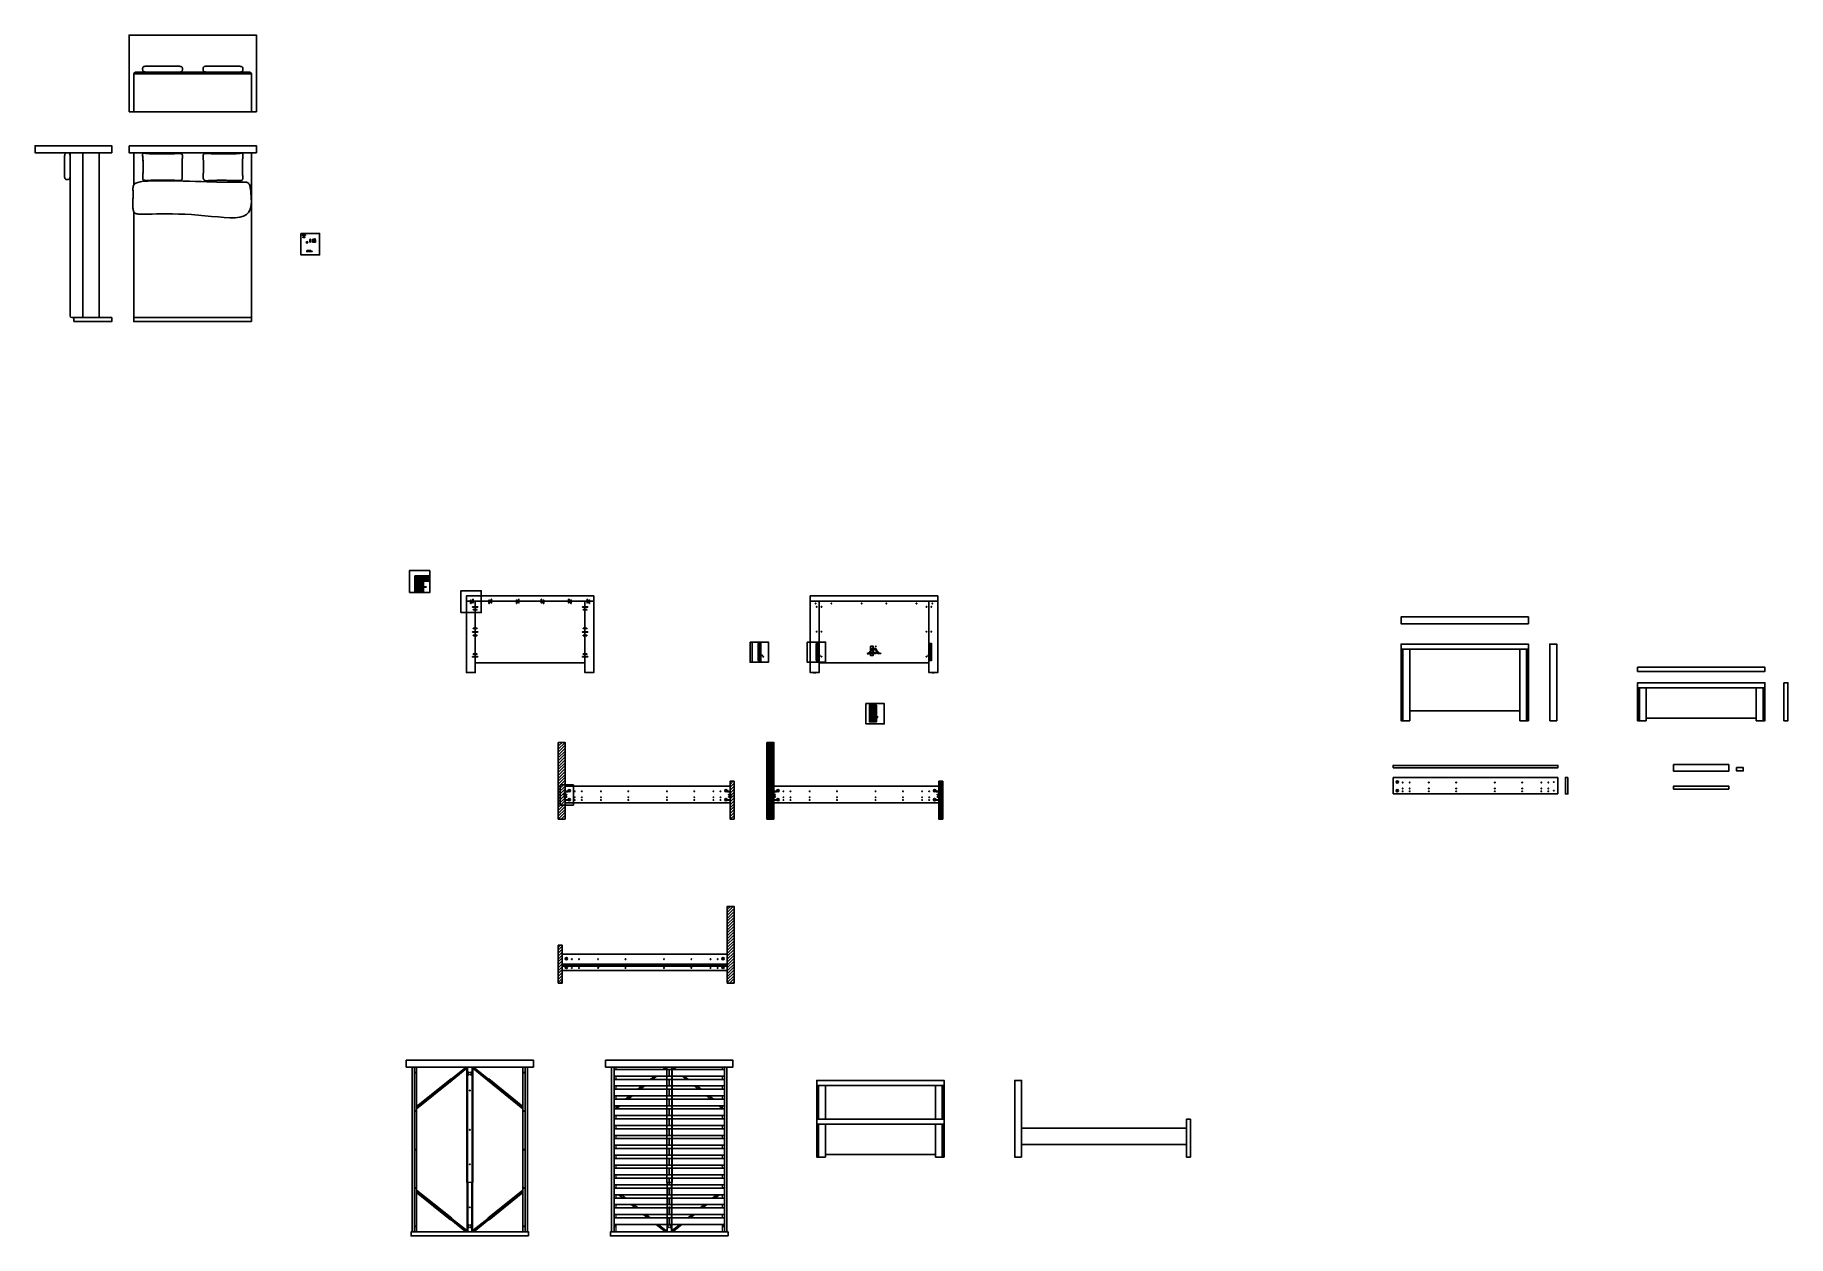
# Model space of a CAD drawing. Header units: inches. Extents: x 73 to 2199, y 60 to 1517.
import ezdxf

# ---------------------------------------------------------------- set-up
doc = ezdxf.new("R2010")
doc.units = ezdxf.units.IN
doc.header["$MEASUREMENT"] = 0
doc.layers.add('A-FURN', color=8, linetype='Continuous', lineweight=18)
for name, color, linetype in [('Dettagli', 210, 'Continuous'), ('PARTICOLARI', 30, 'Continuous'), ('TESTI', 1, 'Continuous'), ('viti', 2, 'Continuous')]:
    doc.layers.add(name, color=color, linetype=linetype)

# ---------------------------------------------------------------- blocks, each defined once
blk = doc.blocks.new('101345')
for p, q in [((40.1, 264.9), (40.1, 264.6)), ((40.2, 265), (40.3, 265.1)), ((40.2, 264.5), (40.3, 264.5)), ((40.3, 265.1), (41.6, 265.1)), ((40.3, 264.5), (40.3, 265.1)), ((40.3, 264.5), (41.6, 264.5)), ((40.4, 264.9), (41.6, 264.9)), ((40.4, 264.8), (41.6, 264.8)), ((40.4, 264.7), (41.6, 264.7)), ((40.4, 264.6), (41.6, 264.6)), ((43, 265.1), (41.6, 265.1)), ((42.9, 264.9), (41.6, 264.9)), ((42.9, 264.8), (41.6, 264.8)), ((42.9, 264.7), (41.6, 264.7)), ((42.9, 264.6), (41.6, 264.6)), ((43, 264.5), (41.6, 264.5)), ((43, 264.5), (43, 265.1)), ((43.1, 265), (43, 265.1)), ((43.1, 264.5), (43, 264.5)), ((43.1, 264.9), (43.1, 264.6))]:
    blk.add_line(p, q)
for centre, radius, start, end in [((40.2, 264.9), 0.1, 123.5668, 180), ((40.2, 264.6), 0.1, 180, 236.2912), ((40.3, 265), 0.05, 90, 123.5668), ((40.3, 264.5), 0.05, 236.2912, 270), ((43, 265), 0.05, 56.4332, 90), ((43, 264.5), 0.05, 270, 303.7088), ((43, 264.9), 0.1, 0, 56.4332), ((43, 264.6), 0.1, 303.7088, 0)]:
    blk.add_arc(centre, radius, start, end)
blk = doc.blocks.new('118331')
for p, q in [((40.1, 264.8), (39.9, 264.8)), ((40.1, 264.4), (39.9, 264.4)), ((40.4, 264.8), (40.2, 264.8)), ((40.4, 264.4), (40.2, 264.4)), ((40.7, 264.8), (40.5, 264.8)), ((40.7, 264.4), (40.5, 264.4)), ((40.7, 265), (40.7, 264.3)), ((40.7, 265), (43, 265)), ((40.7, 264.8), (40.7, 264.5)), ((43, 264.3), (40.7, 264.3)), ((43, 265), (43, 264.3)), ((43.8, 264.9), (43, 264.9)), ((43.8, 264.3), (43, 264.3)), ((43.9, 264.9), (43.8, 264.9)), ((43.9, 264.4), (43.8, 264.3))]:
    blk.add_line(p, q)
for points in [[(39.8, 264.3), (39.8, 264.9), (39.9, 264.9), (39.9, 264.3)], [(40.1, 264.3), (40.1, 264.9), (40.2, 264.9), (40.2, 264.3)], [(40.4, 264.3), (40.4, 264.9), (40.5, 264.9), (40.5, 264.3)]]:
    blk.add_lwpolyline(points, close=True)
blk.add_arc((43.5, 264.6), 0.435, 328.8607, 31.1393)
blk = doc.blocks.new('VITE BRUSALI DETTAGLIO')
for p, q in [((40.1, 264.8), (39.9, 264.8)), ((40.1, 264.4), (39.9, 264.4)), ((40.4, 264.8), (40.2, 264.8)), ((40.4, 264.4), (40.2, 264.4)), ((40.7, 264.8), (40.5, 264.8)), ((40.7, 264.4), (40.5, 264.4)), ((40.7, 264.8), (40.7, 264.5)), ((43.1, 264.3), (43, 264.3))]:
    blk.add_line(p, q)
for points in [[(39.8, 264.3), (39.8, 264.9), (39.9, 264.9), (39.9, 264.3)], [(40.1, 264.3), (40.1, 264.9), (40.2, 264.9), (40.2, 264.3)], [(40.4, 264.3), (40.4, 264.9), (40.5, 264.9), (40.5, 264.3)], [(40.7, 265), (43, 265), (43, 264.3), (40.7, 264.3)], [(43, 264.4), (43.1, 264.3), (43.1, 264.4), (43.1, 264.9), (43, 265), (43, 264.9)], [(43.1, 264.4), (43.2, 264.3), (43.3, 264.4), (43.2, 264.9), (43.1, 265), (43.1, 264.9)], [(43.3, 264.4), (43.4, 264.3), (43.4, 264.4), (43.3, 264.9), (43.3, 265), (43.2, 264.9)], [(43.4, 264.4), (43.5, 264.3), (43.5, 264.4), (43.5, 264.9), (43.4, 265), (43.3, 264.9)], [(43.5, 264.4), (43.6, 264.3), (43.6, 264.4), (43.6, 264.9), (43.5, 265), (43.5, 264.9)], [(43.6, 264.4), (43.7, 264.3), (43.7, 264.4), (43.7, 264.9), (43.6, 265), (43.6, 264.9)], [(43.7, 264.4), (43.8, 264.3), (43.9, 264.4), (43.8, 264.9), (43.7, 265), (43.7, 264.9)]]:
    blk.add_lwpolyline(points, close=True)
blk.add_lwpolyline([(43.8, 264.9), (43.8, 264.9), (43.9, 264.9, -0.278634), (43.9, 264.4), (43.9, 264.4)], format="xyb")
blk = doc.blocks.new('vite')
at = {"layer": 'viti'}
for p, q in [((0.3, -0.1), (0.2, -0.1)), ((0.4, -0.3), (0.3, -0.3)), ((0.4, -0.1), (0.4, -0.1)), ((0.6, -0.1), (0.5, -0.1)), ((0.5, -0.3), (0.5, -0.3)), ((0.7, -0.1), (0.6, -0.1)), ((0.7, -0.3), (0.6, -0.3)), ((0.8, -0.3), (0.7, -0.3)), ((0.9, -0.1), (0.8, -0.1)), ((1, -0.1), (0.9, -0.1)), ((0.9, -0.3), (0.9, -0.3)), ((1.1, -0.3), (1, -0.3)), ((1.1, -0.1), (1.1, -0.1)), ((1.2, -0.3), (1.1, -0.3)), ((1.3, -0.1), (1.2, -0.1)), ((1.3, -0.3), (1.3, -0.3))]:
    blk.add_line(p, q, dxfattribs=at)
blk.add_lwpolyline([(1.3, 0.1), (1.4, 0.1), (1.4, -0.5), (1.3, -0.5), (1.3, -0.5), (1.3, 0.1)], close=True, dxfattribs=at)
for points in [[(0.3, -0.3), (0.2, -0.3), (0, -0.2), (0.2, -0.1)], [(0.2, -0.1), (0.2, -0.1), (0.2, -0.2), (0.2, -0.3), (0.2, -0.1), (0.2, -0.1), (0.2, -0.2), (0.2, -0.3)], [(0.4, -0.1), (0.3, -0.1), (0.3, -0.3), (0.3, -0.4), (0.4, -0.1), (0.4, -0.1), (0.3, -0.3), (0.3, -0.4)], [(0.5, -0.1), (0.4, -0.1), (0.4, -0.3), (0.4, -0.4), (0.5, -0.1), (0.5, -0.1), (0.5, -0.3), (0.4, -0.4)], [(0.6, -0.1), (0.6, -0.1), (0.5, -0.3), (0.5, -0.4), (0.6, -0.1), (0.6, -0.1), (0.6, -0.3), (0.5, -0.4)], [(0.8, -0.1), (0.7, -0.1), (0.7, -0.3), (0.7, -0.4), (0.8, -0.1), (0.8, -0.1), (0.7, -0.3), (0.7, -0.4)], [(0.9, -0.1), (0.9, -0.1), (0.8, -0.3), (0.8, -0.4), (0.9, -0.1), (0.9, -0.1), (0.9, -0.3), (0.8, -0.4)], [(1.1, -0.1), (1, -0.1), (0.9, -0.3), (0.9, -0.4), (1.1, -0.1), (1.1, -0.1), (1, -0.3), (0.9, -0.4)], [(1.2, -0.1), (1.1, -0.1), (1.1, -0.3), (1.1, -0.4), (1.2, -0.1), (1.2, -0.1), (1.1, -0.3), (1.1, -0.4)], [(1.3, -0.1), (1.3, -0.1), (1.2, -0.3), (1.2, -0.4), (1.3, -0.1)], [(1.3, -0.2), (1.3, -0.3), (1.2, -0.4)]]:
    blk.add_lwpolyline(points, dxfattribs=at)
blk = doc.blocks.new('*U17')
blk.add_lwpolyline([(0, 0), (0, 0.1), (0.1, 0), (0.1, -0.4), (0.1, -0.5), (0.1, -0.4), (0, 0)])
blk = doc.blocks.new('*U18')
at = {"color": 0, "linetype": 'ByBlock', "lineweight": -2, "transparency": 16777216}
for p in [(42.4, 270.7), (42.6, 270.7), (42.8, 270.7), (43, 270.7), (43.2, 270.7)]:
    blk.add_blockref('*U17', p, dxfattribs=at)
blk = doc.blocks.new('viteeee')
for p, q in [((39.9, 264.2), (39.9, 263.6)), ((39.9, 264.2), (40.1, 264.2)), ((39.9, 263.6), (40.1, 263.6)), ((40.1, 264.2), (40.1, 263.6)), ((40.5, 264.1), (40.1, 264.1)), ((40.5, 263.7), (40.1, 263.7)), ((40.5, 264.2), (40.5, 263.5)), ((40.5, 264.2), (42.8, 264.2)), ((40.5, 264), (40.5, 263.7)), ((42.8, 263.5), (40.5, 263.5)), ((40.6, 264.2), (40.6, 263.9)), ((40.6, 264.2), (42.7, 264.2)), ((40.6, 263.9), (42.7, 263.9)), ((40.6, 263.8), (40.6, 263.5)), ((40.6, 263.8), (42.7, 263.8)), ((40.6, 263.6), (42.7, 263.6)), ((42.7, 264.2), (42.7, 263.9)), ((42.7, 263.8), (42.7, 263.5)), ((42.8, 264.2), (42.8, 263.5)), ((42.8, 264.1), (42.9, 264.1)), ((42.9, 263.7), (42.8, 263.7)), ((42.9, 264.1), (43.1, 264.1)), ((43.1, 263.7), (43, 263.7)), ((43.1, 264.1), (43.3, 264.1)), ((43.4, 263.7), (43.2, 263.7)), ((43.3, 264.1), (43.5, 264.1)), ((43.6, 263.7), (43.4, 263.7)), ((43.6, 264.1), (43.7, 264.1)), ((43.8, 263.7), (43.6, 263.7)), ((43.8, 264.1), (43.9, 264.1)), ((43.9, 263.7), (43.8, 263.7)), ((43.9, 264), (43.9, 263.7))]:
    blk.add_line(p, q)
for centre, start, end in [((43.9, 264), 360, 90), ((43.9, 263.7), 270, 0)]:
    blk.add_arc(centre, 0.05, start, end)
blk.add_blockref('*U18', (0.5, -6.6))
blk = doc.blocks.new('vite no dettaglio')
at = {"layer": 'Dettagli'}
for p, q in [((771.8, 822.8), (771.8, 823.1)), ((773.5, 822.8), (773.5, 823.1))]:
    blk.add_line(p, q, dxfattribs=at)
blk.add_lwpolyline([(773.5, 823.1), (772.7, 823.1), (771.9, 823.1, 0.147519), (771.8, 823.1), (771.8, 823.1, 0.251337), (771.7, 823), (771.7, 822.8, 0.250678), (771.8, 822.8), (771.8, 822.8, 0.148152), (771.9, 822.8), (772.7, 822.8), (773.5, 822.8, 0.148152), (773.5, 822.8), (773.6, 822.8, 0.250678), (773.6, 822.8), (773.6, 823, 0.251337), (773.6, 823.1), (773.5, 823.1, 0.147519)], format="xyb", close=True, dxfattribs=at)
blk = doc.blocks.new('viteee no dettaglip')
at = {"layer": 'Dettagli'}
for p, q in [((773.2, 825.4), (773.4, 825.4)), ((773.2, 825.1), (773.4, 825.1))]:
    blk.add_line(p, q, dxfattribs=at)
blk.add_lwpolyline([(771.8, 825.1), (771.1, 825.1, -0.414214), (771.1, 825.2), (771.1, 825.4, -0.414214), (771.1, 825.4), (771.8, 825.4)], format="xyb", dxfattribs=at)
for points in [[(773.2, 825.5), (771.8, 825.5), (771.8, 825.1), (773.2, 825.1)], [(773.6, 825.1), (773.4, 825.1), (773.4, 825.5), (773.6, 825.5)]]:
    blk.add_lwpolyline(points, close=True, dxfattribs=at)
blk = doc.blocks.new('101356 dettaglio')
for p, q in [((773.8, 827.2), (773.8, 823.1)), ((773.9, 827.2), (773.9, 823.1)), ((774.1, 827.2), (774, 823.1))]:
    blk.add_line(p, q)
for points in [[(773.7, 827.3, -0.156305), (773.7, 827.4), (773.7, 827.4, -0.251337), (773.8, 827.5), (774, 827.5, -0.250678), (774.1, 827.4), (774.2, 827.4, -0.146167), (774.2, 827.3)], [(773.7, 823, 0.149793), (773.7, 823), (773.7, 822.9, 0.251337), (773.8, 822.9), (774, 822.9, 0.250678), (774.1, 822.9), (774.2, 823, 0.152471), (774.2, 823)]]:
    blk.add_lwpolyline(points, format="xyb")
for points in [[(773.7, 823), (773.7, 827.3)], [(773.7, 827.3), (774.2, 827.3)], [(774.2, 823), (773.7, 823)], [(774.2, 827.3), (774.2, 823)]]:
    blk.add_lwpolyline(points)
blk = doc.blocks.new('101356 no dettaglio')
at = {"layer": 'Dettagli'}
for points in [[(772.9, 827.3, -0.156305), (772.9, 827.3), (773, 827.4, -0.251337), (773.1, 827.4), (773.3, 827.4, -0.250678), (773.4, 827.4), (773.4, 827.3, -0.146167), (773.4, 827.3)], [(772.9, 823, 0.149793), (772.9, 823), (773, 822.9, 0.251337), (773.1, 822.9), (773.3, 822.9, 0.250678), (773.4, 822.9), (773.4, 823, 0.152471), (773.4, 823)]]:
    blk.add_lwpolyline(points, format="xyb", dxfattribs=at)
for points in [[(772.9, 823), (772.9, 827.3)], [(772.9, 827.3), (773.4, 827.3)], [(773.4, 823), (772.9, 823)], [(773.4, 827.3), (773.4, 823)]]:
    blk.add_lwpolyline(points, dxfattribs=at)
blk = doc.blocks.new('106940 dettagli')
for p, q in [((767.9, 819.6), (767.9, 819.2)), ((774.3, 819.6), (774.3, 819.2))]:
    blk.add_line(p, q)
for points in [[(767.8, 819.6), (767.8, 819.2), (767.9, 819.2), (767.9, 819.6), (767.8, 819.6)], [(768.1, 819.5), (767.9, 819.5)], [(768.1, 819.3), (767.9, 819.3)], [(774, 819.5), (774.2, 819.5)], [(774, 819.3), (774.2, 819.3)], [(774.3, 819.6), (774.3, 819.2), (774.2, 819.2), (774.2, 819.6), (774.3, 819.6)]]:
    blk.add_lwpolyline(points)
blk.add_lwpolyline([(768.1, 819.4), (768.1, 819.6), (774, 819.6), (774, 819.2), (768.1, 819.2)], close=True)
blk = doc.blocks.new('106940 no dettagli')
for points in [[(767.8, 818.1), (767.8, 817.7), (767.9, 817.7), (767.9, 818.1), (767.8, 818.1)], [(768.1, 818), (767.9, 818)], [(768.1, 817.8), (767.9, 817.8)], [(774, 818), (774.2, 818)], [(774, 817.8), (774.2, 817.8)], [(774.3, 818.1), (774.3, 817.7), (774.2, 817.7), (774.2, 818.1), (774.3, 818.1)]]:
    blk.add_lwpolyline(points)
blk.add_lwpolyline([(768.1, 817.9), (768.1, 818.1), (774, 818.1), (774, 817.7), (768.1, 817.7)], close=True)
blk = doc.blocks.new('no dettagli vite')
at = {"layer": 'viti'}
for p, q in [((0, -0.2), (0.2, -0.1)), ((0.2, -0.3), (0, -0.2)), ((1.3, -0.1), (0.2, -0.1)), ((1.3, -0.3), (0.2, -0.3))]:
    blk.add_line(p, q, dxfattribs=at)
blk.add_lwpolyline([(1.3, 0.1), (1.4, 0.1), (1.4, -0.5), (1.3, -0.5), (1.3, -0.5), (1.3, 0.1)], close=True, dxfattribs=at)

msp = doc.modelspace()

# ---------------------------------------------------------------- hatches: boundary and pattern name
h = msp.add_hatch()
h.set_pattern_fill('ANSI31', color=256, scale=10)
h.paths.add_polyline_path([(551.6, 861.2), (533.6, 861.2), (533.6, 855), (551.6, 855)])
h.paths.add_polyline_path([(538.8, 856.2), (539.1, 856.2, -0.414214), (539.1, 856.1), (539.1, 856.1), (539.2, 856.1), (539.1, 856.1), (539.1, 855.9), (539.2, 855.9), (539.1, 855.8), (539.1, 855.7), (539.2, 855.7), (539.1, 855.6), (539.1, 855.5), (539.2, 855.5), (539.1, 855.4), (539.1, 855.2), (539.2, 855.2), (539.1, 855.2), (538.7, 855.1), (538.6, 855.1), (538.7, 855.2), (538.7, 855.3), (538.6, 855.3), (538.7, 855.4), (538.7, 855.6), (538.6, 855.6), (538.7, 855.6), (538.7, 855.8), (538.6, 855.8), (538.7, 855.8), (538.7, 856), (538.6, 856), (538.7, 856), (538.7, 856.1, -0.414214)], flags=16)
h.paths.add_polyline_path([(541.3, 857.3, -0.251337), (541.4, 857.3), (541.7, 857.3, -0.250678), (541.7, 857.3), (541.8, 857.2), (541.3, 857.2)], flags=16)
h.paths.add_polyline_path([(544.2, 855), (533.6, 855), (533.6, 841), (538.3, 841), (541.7, 841), (544.2, 841)])
h.paths.add_polyline_path([(538.6, 852.2), (538.6, 852.4), (538.7, 852.4), (538.7, 852.8), (538.6, 852.8), (538.6, 855), (539.3, 855), (539.3, 852.8), (539.1, 852.8), (539.1, 852.4), (539.2, 852.4), (539.2, 852.2)], flags=16)
h.paths.add_polyline_path([(538.6, 852.9), (538.6, 855), (538.9, 855), (538.9, 852.9)], flags=0)
h.paths.add_polyline_path([(539, 852.9), (539, 855), (539.2, 855), (539.2, 852.9)], flags=0)
h.paths.add_polyline_path([(541.8, 852.9), (541.7, 852.8, -0.250678), (541.7, 852.8), (541.4, 852.8, -0.251337), (541.3, 852.8), (541.3, 852.9)], flags=16)
h.paths.add_polyline_path([(540.9, 848), (541, 848), (541, 847.6), (540.9, 847.6)], flags=16)
h = msp.add_hatch()
h.set_pattern_fill('ANSI31', color=256, scale=10)
h.set_pattern_definition([(45, (54.6246, 376.7202), (-0.8838835, 0.8838835), [])])
h.paths.add_polyline_path([(952.9, 779.2), (949.9, 779.2), (949.9, 758.7), (952.9, 758.7)])
h = msp.add_hatch()
h.set_pattern_fill('ANSI31', color=256, scale=10)
h.set_pattern_definition([(45, (125.1836, 376.6786), (-0.8838835, 0.8838835), [])])
h.paths.add_polyline_path([(1023.4, 779.1), (1020.4, 779.1), (1020.4, 758.7), (1023.4, 758.7)])
h = msp.add_hatch()
h.set_pattern_fill('ANSI31', color=256, angle=90)
h.set_pattern_definition([(135, (1331.81831, -587.62731), (-0.088388348, -0.088388348), [])])
h.paths.add_polyline_path([(1095.9, 766.9), (1095.9, 766.7), (1098.6, 766.7), (1098.6, 766.9)])
h.paths.add_polyline_path([(1082.3, 766.9), (1082.3, 766.7), (1085, 766.7), (1085, 766.9)])
h = msp.add_hatch()
h.set_pattern_fill('ANSI31', color=256, scale=10)
h.set_pattern_definition([(45, (265.1836, 376.6786), (-0.8838835, 0.8838835), [])])
h.paths.add_polyline_path([(1157.4, 758.7), (1160.4, 758.7), (1160.4, 779.1), (1157.4, 779.1)])
h = msp.add_hatch()
h.set_pattern_fill('ANSI31', color=256, scale=10)
h.set_pattern_definition([(45, (195.1085, 302.0816), (-0.8838835, 0.8838835), [])])
h.paths.add_polyline_path([(1093.4, 704.5), (1085, 704.5), (1085, 684.1), (1093.4, 684.1)])
h = msp.add_hatch()
h.set_pattern_fill('ANSI31', color=256, scale=20)
h.paths.add_polyline_path([(707.5, 566.1), (715.9, 566.1), (715.9, 659.1), (707.5, 659.1)])
h.paths.add_polyline_path([(920.7, 612.1), (915.9, 612.1), (915.9, 596.6), (915.9, 566.1), (920.7, 566.1)])
h = msp.add_hatch()
h.set_pattern_fill('ANSI31', color=256, scale=10)
h.set_pattern_definition([(45, (253.0663, 0), (-0.8838835, 0.8838835), [])])
h.paths.add_polyline_path([(960.6, 566.1), (969, 566.1), (969, 659.1), (960.6, 659.1)])
h.paths.add_polyline_path([(1173.8, 612.1), (1169, 612.1), (1169, 596.6), (1169, 566.1), (1173.8, 566.1)])
h = msp.add_hatch()
h.set_pattern_fill('ANSI31', color=256, scale=20)
h.paths.add_polyline_path([(912.4, 367.2), (920.7, 367.2), (920.7, 460.2), (912.4, 460.2)])
h.paths.add_polyline_path([(712.4, 413.2), (707.5, 413.2), (707.5, 367.2), (712.4, 367.2), (712.4, 397.7)])
h = msp.add_hatch()
h.set_pattern_fill('ANSI31', color=256)
h.set_pattern_definition([(45, (-211.9646, 1e-09), (-0.088388348, 0.088388348), [])])
h.paths.add_polyline_path([(755.1, 387.5), (755.1, 387.7), (758.1, 387.7), (758.1, 387.5)])
h.paths.add_polyline_path([(866.9, 387.5), (866.9, 387.7), (869.9, 387.7), (869.9, 387.5)])

# ---------------------------------------------------------------- linework, layer by layer
for p, q in [((115.3, 1341.3), (115.3, 1371.6)), ((130.6, 1374.6), (130.6, 1174.6)), ((150.6, 1174.6), (150.6, 1374.6)), ((192.6, 1335.7), (192.6, 1374.6)), ((335.2, 1326.4), (335.2, 1374.6)), ((335.2, 1174.6), (335.2, 1326.4)), ((192.6, 1174.6), (192.6, 1302.8)), ((117.3, 1174.6), (119.8, 1174.6)), ((533.6, 861.2), (551.6, 861.2)), ((533.6, 861.2), (533.6, 841)), ((533.6, 855), (551.6, 855)), ((596.1, 830.7), (750.5, 830.7)), ((606.7, 830.7), (606.7, 755.9)), ((1013.2, 836.9), (1013.2, 779.1)), ((1013.2, 830.7), (1167.7, 830.7)), ((1023.8, 830.7), (1023.8, 755.9)), ((596.1, 789.9), (596.1, 783.7)), ((1013.2, 789.9), (1013.2, 783.7)), ((953.2, 781), (953.2, 756.4)), ((1085.4, 768.1), (1082.3, 766.9)), ((1087.4, 768.1), (1085, 766.7)), ((1087.4, 768.1), (1085, 766.9)), ((1089.3, 766.9), (1089.3, 767.8)), ((1091.5, 767.8), (1091.5, 766.9)), ((1093.4, 768.1), (1095.9, 766.9)), ((1093.4, 768.1), (1095.9, 766.7)), ((1095.3, 768.1), (1098.6, 766.9)), ((1729.8, 772.3), (1884.3, 772.3)), ((1730.8, 685.5), (1730.8, 772.3)), ((1732, 685.5), (1732, 772.3)), ((1740.4, 731.5), (1740.4, 772.3)), ((1740.4, 772.3), (1740.4, 697.5)), ((1873.7, 772.3), (1873.7, 685.5)), ((1882.1, 685.5), (1882.1, 772.3)), ((1883.3, 685.5), (1883.3, 772.3)), ((606.7, 755.9), (739.9, 755.9)), ((1023.8, 755.9), (1157.1, 755.9)), ((2016.7, 725.3), (2171.2, 725.3)), ((2017.7, 685.5), (2017.7, 725.3)), ((2018.9, 685.5), (2018.9, 725.3)), ((2027.3, 685.5), (2027.3, 725.3)), ((2160.6, 685.5), (2160.6, 725.3)), ((2169, 685.5), (2169, 725.3)), ((2170.2, 685.5), (2170.2, 725.3)), ((1740.4, 697.5), (1873.7, 697.5)), ((1740.4, 685.5), (1740.4, 697.5)), ((2027.3, 688.5), (2160.6, 688.5)), ((1920.1, 616.7), (1720.1, 616.7)), ((1720.1, 616.7), (1720.1, 596.7)), ((1920.1, 616.7), (1920.1, 596.7)), ((915.9, 606.1), (715.9, 606.1)), ((1169, 606.1), (969, 606.1)), ((1920.1, 596.7), (1720.1, 596.7)), ((2060.3, 602.3), (2127.3, 602.3)), ((915.9, 586.1), (715.9, 586.1)), ((1169, 586.1), (969, 586.1)), ((712.4, 402.4), (912.4, 402.4)), ((712.4, 388), (912.4, 388)), ((712.4, 382.4), (912.4, 382.4)), ((533.2, 265.3), (533.2, 65.3)), ((535.7, 65.3), (535.7, 265.3)), ((577.5, 250.8), (595.7, 265.3)), ((577.7, 250.7), (596.1, 265.3)), ((578.4, 249.7), (596.7, 264.3)), ((578.6, 249.5), (596.7, 263.9)), ((596.7, 265.3), (596.7, 125.2)), ((597.4, 265.3), (597.4, 125.2)), ((603, 265.3), (603, 125.2)), ((603.7, 265.3), (603.7, 125.2)), ((622, 249.7), (603.7, 264.3)), ((621.8, 249.5), (603.7, 263.9)), ((622.8, 250.6), (604.3, 265.3)), ((622.9, 250.8), (604.7, 265.3)), ((664.7, 65.3), (664.7, 265.3)), ((667.2, 265.3), (667.2, 65.3)), ((775.1, 265.3), (775.1, 65.3)), ((909.1, 265.3), (909.1, 65.3)), ((535.7, 217.6), (577.4, 251)), ((535.7, 217.1), (577.6, 250.7)), ((578.5, 249.6), (535.7, 215.2)), ((535.7, 214.7), (578.7, 249.3)), ((577.4, 251), (578.7, 249.3)), ((664.7, 214.7), (621.7, 249.3)), ((621.9, 249.6), (664.7, 215.2)), ((664.7, 217.1), (622.8, 250.7)), ((664.7, 217.6), (623.1, 251)), ((1021, 242.9), (1175.5, 242.9)), ((1022, 202.1), (1022, 242.9)), ((1023.2, 202.1), (1023.2, 242.9)), ((1031.6, 202.1), (1031.6, 242.9)), ((1164.9, 202.1), (1164.9, 242.9)), ((1173.3, 202.1), (1173.3, 242.9)), ((1174.5, 202.1), (1174.5, 242.9)), ((1021, 202.1), (1021, 195.9)), ((1021, 195.9), (1175.5, 195.9)), ((1022, 156.1), (1022, 195.9)), ((1023.2, 156.1), (1023.2, 195.9)), ((1031.6, 156.1), (1031.6, 195.9)), ((1164.9, 156.1), (1164.9, 195.9)), ((1173.3, 156.1), (1173.3, 195.9)), ((1174.5, 156.1), (1174.5, 195.9)), ((1469.5, 191.4), (1269.5, 191.4)), ((1469.5, 171.4), (1269.5, 171.4)), ((1031.6, 159.1), (1164.9, 159.1)), ((535.7, 116.2), (578.2, 81.9)), ((578, 81.6), (535.7, 115.7)), ((535.7, 113.7), (577.1, 80.5)), ((535.7, 113.2), (576.9, 80.2)), ((597.1, 125.2), (597.1, 65.3)), ((597.8, 125.2), (597.8, 65.3)), ((602.7, 125.2), (602.7, 65.3)), ((603.4, 125.2), (603.4, 65.3)), ((664.7, 116.2), (622.2, 81.9)), ((622.4, 81.6), (664.7, 115.7)), ((664.7, 113.7), (623.3, 80.5)), ((664.7, 113.2), (623.6, 80.2)), ((576.9, 80.2), (578.2, 81.9)), ((577, 80.4), (595.1, 66)), ((577.2, 80.6), (595.1, 66.4)), ((577.9, 81.5), (595.8, 67.3)), ((578.1, 81.7), (596.2, 67.3)), ((597.1, 67.3), (595.1, 67.3)), ((595.1, 67.3), (595.1, 65.3)), ((605.4, 67.3), (603.4, 67.3)), ((622.3, 81.7), (604.2, 67.3)), ((622.5, 81.5), (604.6, 67.3)), ((623.3, 80.6), (605.4, 66.4)), ((623.4, 80.4), (605.4, 66)), ((605.4, 67.3), (605.4, 65.3)), ((623.6, 80.2), (622.2, 81.9))]:
    msp.add_line(p, q)
for points in [[(186.9, 1424.4), (186.9, 1517.4), (341.4, 1517.4), (341.4, 1424.4)], [(192.6, 1424.4), (192.6, 1470.4), (335.2, 1470.4), (335.2, 1424.4)], [(204.9, 1472.9), (205.4, 1472.7), (206.1, 1472.6), (206.7, 1472.5), (207.5, 1472.4), (217.9, 1472.4), (248.2, 1472.4), (248.9, 1472.5), (249.5, 1472.6), (250.1, 1472.8), (250.5, 1473.1), (250.9, 1473.4), (251.2, 1473.8), (251.4, 1474.2), (251.5, 1474.7), (251.5, 1475), (251.5, 1475), (251.6, 1475.6), (251.6, 1476.2), (251.5, 1476.8), (251.5, 1477.4), (251.3, 1477.9), (251.1, 1478.3), (250.8, 1478.7), (250.4, 1479), (249.9, 1479.2), (249.3, 1479.3), (248.7, 1479.4), (248, 1479.5), (247.3, 1479.5), (207.6, 1479.6), (206.9, 1479.6), (206.2, 1479.5), (205.6, 1479.4), (205, 1479.3), (204.5, 1479.1), (204.1, 1478.8), (203.8, 1478.4), (203.6, 1478), (203.4, 1477.5), (203.3, 1476.9), (203.3, 1476.3), (203.3, 1475.7), (203.4, 1475.1), (203.4, 1475.1), (203.4, 1474.8), (203.5, 1474.3), (203.7, 1473.9), (204, 1473.5), (204.4, 1473.2)], [(278.2, 1472.9), (278.8, 1472.7), (279.4, 1472.6), (280.1, 1472.5), (280.8, 1472.4), (291.3, 1472.4), (321.5, 1472.4), (322.2, 1472.5), (322.8, 1472.6), (323.4, 1472.8), (323.9, 1473.1), (324.3, 1473.4), (324.6, 1473.8), (324.7, 1474.2), (324.8, 1474.7), (324.9, 1475), (324.9, 1475), (324.9, 1475.6), (324.9, 1476.2), (324.9, 1476.8), (324.8, 1477.4), (324.7, 1477.9), (324.5, 1478.3), (324.1, 1478.7), (323.7, 1479), (323.2, 1479.2), (322.7, 1479.3), (322, 1479.4), (321.3, 1479.5), (320.6, 1479.5), (281, 1479.6), (280.2, 1479.6), (279.6, 1479.5), (278.9, 1479.4), (278.3, 1479.3), (277.8, 1479.1), (277.4, 1478.8), (277.1, 1478.4), (276.9, 1478), (276.8, 1477.5), (276.7, 1476.9), (276.7, 1476.3), (276.7, 1475.7), (276.7, 1475.1), (276.7, 1475.1), (276.7, 1474.8), (276.9, 1474.3), (277.1, 1473.9), (277.3, 1473.5), (277.7, 1473.2)], [(186.9, 1383), (341.4, 1383), (341.4, 1374.6), (186.9, 1374.6)], [(245.9, 1373.9), (245.2, 1373.9), (244.5, 1373.8), (243.8, 1373.8), (243.1, 1373.8), (242.3, 1373.7), (241.5, 1373.7), (240.7, 1373.6), (239.8, 1373.6), (238.9, 1373.5), (237.9, 1373.5), (236.9, 1373.4), (235.8, 1373.4), (234.7, 1373.4), (233.6, 1373.3), (232.4, 1373.3), (231.2, 1373.3), (230.1, 1373.3), (228.9, 1373.3), (227.7, 1373.3), (226.5, 1373.4), (225.4, 1373.4), (224.2, 1373.4), (223.1, 1373.4), (222, 1373.5), (221, 1373.5), (220, 1373.5), (219.1, 1373.5), (218.1, 1373.6), (217.2, 1373.6), (216.4, 1373.6), (215.6, 1373.6), (214.8, 1373.6), (214, 1373.6), (213.3, 1373.6), (212.6, 1373.7), (211.9, 1373.7), (211.2, 1373.7), (210.6, 1373.7), (209.9, 1373.8), (209.3, 1373.8), (208.6, 1373.9), (208, 1374), (207.4, 1374), (206.8, 1374.1), (206.2, 1374.1), (205.7, 1374.2), (205.2, 1374.2), (204.7, 1374.2), (204.4, 1374.2), (204.1, 1374.1), (203.8, 1374), (203.6, 1373.8), (203.5, 1373.6), (203.4, 1373.3), (203.3, 1372.9), (203.3, 1372.5), (203.3, 1371.9), (203.3, 1371.3), (203.4, 1370.5), (203.4, 1369.7), (203.5, 1368.8), (203.6, 1367.9), (203.6, 1366.9), (203.7, 1365.8), (203.8, 1364.7), (203.8, 1363.6), (203.9, 1362.4), (203.9, 1361.2), (203.9, 1360), (203.9, 1358.8), (203.9, 1357.6), (203.9, 1356.4), (203.9, 1355.2), (203.9, 1354), (203.9, 1352.8), (203.8, 1351.7), (203.8, 1350.6), (203.7, 1349.5), (203.7, 1348.5), (203.6, 1347.5), (203.6, 1346.6), (203.5, 1345.8), (203.5, 1345), (203.5, 1344.3), (203.5, 1343.7), (203.5, 1343.1), (203.6, 1342.6), (203.7, 1342.2), (203.9, 1341.9), (204.2, 1341.6), (204.6, 1341.4), (205.1, 1341.3), (205.7, 1341.2), (206.5, 1341.1), (207.4, 1341.1), (208.6, 1341.1), (209.9, 1341.1), (211.5, 1341.1), (213.1, 1341.2), (214.9, 1341.2), (216.7, 1341.2), (218.5, 1341.3), (220.3, 1341.3), (222, 1341.4), (223.5, 1341.4), (225, 1341.4), (226.4, 1341.4), (227.6, 1341.4), (228.8, 1341.4), (230, 1341.4), (231.1, 1341.4), (232.2, 1341.4), (233.3, 1341.4), (234.4, 1341.4), (235.4, 1341.4), (236.4, 1341.4), (237.4, 1341.3), (238.4, 1341.3), (239.3, 1341.3), (240.2, 1341.2), (241, 1341.2), (241.8, 1341.2), (242.5, 1341.1), (243.2, 1341.1), (243.9, 1341), (244.6, 1341), (245.3, 1341), (246, 1340.9), (246.7, 1340.9), (247.4, 1340.8), (248.1, 1340.8), (248.8, 1340.9), (249.4, 1341.1), (250, 1341.4), (250.5, 1341.8), (250.8, 1342.3), (251.1, 1343), (251.3, 1343.9), (251.4, 1344.9), (251.4, 1345.9), (251.4, 1347.1), (251.4, 1348.3), (251.3, 1349.4), (251.3, 1350.6), (251.2, 1351.7), (251.2, 1352.8), (251.1, 1353.9), (251.1, 1354.9), (251.1, 1355.9), (251.1, 1356.8), (251.1, 1357.6), (251.1, 1358.5), (251.1, 1359.2), (251.1, 1360), (251.1, 1360.7), (251.1, 1361.3), (251.1, 1362), (251.1, 1362.6), (251.2, 1363.2), (251.2, 1363.8), (251.2, 1364.4), (251.2, 1365), (251.3, 1365.6), (251.3, 1366.3), (251.4, 1366.9), (251.4, 1367.5), (251.5, 1368.1), (251.6, 1368.7), (251.6, 1369.4), (251.6, 1370), (251.7, 1370.6), (251.6, 1371.2), (251.6, 1371.8), (251.4, 1372.3), (251.2, 1372.7), (250.9, 1373.1), (250.5, 1373.4), (250, 1373.6), (249.4, 1373.7), (248.8, 1373.8), (248.1, 1373.9), (247.4, 1373.9), (246.6, 1373.9)], [(245.9, 1373.9), (245.2, 1373.9), (244.5, 1373.8), (243.8, 1373.8), (243.1, 1373.8), (242.3, 1373.7), (241.5, 1373.7), (240.7, 1373.6), (239.8, 1373.6), (238.9, 1373.5), (237.9, 1373.5), (236.9, 1373.4), (235.8, 1373.4), (234.7, 1373.4), (233.6, 1373.3), (232.4, 1373.3), (231.2, 1373.3), (230.1, 1373.3), (228.9, 1373.3), (227.7, 1373.3), (226.5, 1373.4), (225.4, 1373.4), (224.2, 1373.4), (223.1, 1373.4), (222, 1373.5), (221, 1373.5), (220, 1373.5), (219.1, 1373.5), (218.1, 1373.6), (217.2, 1373.6), (216.4, 1373.6), (215.6, 1373.6), (214.8, 1373.6), (214, 1373.6), (213.3, 1373.6), (212.6, 1373.7), (211.9, 1373.7), (211.2, 1373.7), (210.6, 1373.7), (209.9, 1373.8), (209.3, 1373.8), (208.6, 1373.9), (208, 1374), (207.4, 1374), (206.8, 1374.1), (206.2, 1374.1), (205.7, 1374.2), (205.2, 1374.2), (204.7, 1374.2), (204.4, 1374.2), (204.1, 1374.1), (203.8, 1374), (203.6, 1373.8), (203.5, 1373.6), (203.4, 1373.3), (203.3, 1372.9), (203.3, 1372.5), (203.3, 1371.9), (203.3, 1371.3), (203.4, 1370.5), (203.4, 1369.7), (203.5, 1368.8), (203.6, 1367.9), (203.6, 1366.9), (203.7, 1365.8), (203.8, 1364.7), (203.8, 1363.6), (203.9, 1362.4), (203.9, 1361.2), (203.9, 1360), (203.9, 1358.8), (203.9, 1357.6), (203.9, 1356.4), (203.9, 1355.2), (203.9, 1354), (203.9, 1352.8), (203.8, 1351.7), (203.8, 1350.6), (203.7, 1349.5), (203.7, 1348.5), (203.6, 1347.5), (203.6, 1346.6), (203.5, 1345.8), (203.5, 1345), (203.5, 1344.3), (203.5, 1343.7), (203.5, 1343.1), (203.6, 1342.6), (203.7, 1342.2), (203.9, 1341.9), (204.2, 1341.6), (204.6, 1341.4), (205.1, 1341.3), (205.7, 1341.2), (206.5, 1341.1), (207.4, 1341.1), (208.6, 1341.1), (209.9, 1341.1), (211.5, 1341.1), (213.1, 1341.2), (214.9, 1341.2), (216.7, 1341.2), (218.5, 1341.3), (220.3, 1341.3), (222, 1341.4), (223.5, 1341.4), (225, 1341.4), (226.4, 1341.4), (227.6, 1341.4), (228.8, 1341.4), (230, 1341.4), (231.1, 1341.4), (232.2, 1341.4), (233.3, 1341.4), (234.4, 1341.4), (235.4, 1341.4), (236.4, 1341.4), (237.4, 1341.3), (238.4, 1341.3), (239.3, 1341.3), (240.2, 1341.2), (241, 1341.2), (241.8, 1341.2), (242.5, 1341.1), (243.2, 1341.1), (243.9, 1341), (244.6, 1341), (245.3, 1341), (246, 1340.9), (246.7, 1340.9), (247.4, 1340.8), (248.1, 1340.8), (248.8, 1340.9), (249.4, 1341.1), (250, 1341.4), (250.5, 1341.8), (250.8, 1342.3), (251.1, 1343), (251.3, 1343.9), (251.4, 1344.9), (251.4, 1345.9), (251.4, 1347.1), (251.4, 1348.3), (251.3, 1349.4), (251.3, 1350.6), (251.2, 1351.7), (251.2, 1352.8), (251.1, 1353.9), (251.1, 1354.9), (251.1, 1355.9), (251.1, 1356.8), (251.1, 1357.6), (251.1, 1358.5), (251.1, 1359.2), (251.1, 1360), (251.1, 1360.7), (251.1, 1361.3), (251.1, 1362), (251.1, 1362.6), (251.2, 1363.2), (251.2, 1363.8), (251.2, 1364.4), (251.2, 1365), (251.3, 1365.6), (251.3, 1366.3), (251.4, 1366.9), (251.4, 1367.5), (251.5, 1368.1), (251.6, 1368.7), (251.6, 1369.4), (251.6, 1370), (251.7, 1370.6), (251.6, 1371.2), (251.6, 1371.8), (251.4, 1372.3), (251.2, 1372.7), (250.9, 1373.1), (250.5, 1373.4), (250, 1373.6), (249.4, 1373.7), (248.8, 1373.8), (248.1, 1373.9), (247.4, 1373.9), (246.6, 1373.9)], [(245.9, 1373.7), (245.2, 1373.6), (244.5, 1373.6), (243.8, 1373.6), (243, 1373.5), (242.3, 1373.5), (241.5, 1373.4), (240.7, 1373.4), (239.8, 1373.3), (238.9, 1373.3), (237.9, 1373.2), (236.9, 1373.2), (235.8, 1373.2), (234.7, 1373.1), (233.6, 1373.1), (232.4, 1373.1), (231.2, 1373.1), (230, 1373.1), (228.9, 1373.1), (227.7, 1373.1), (226.5, 1373.1), (225.3, 1373.2), (224.2, 1373.2), (223.1, 1373.2), (222, 1373.2), (221, 1373.3), (220, 1373.3), (219, 1373.3), (218.1, 1373.3), (217.2, 1373.3), (216.4, 1373.3), (215.6, 1373.4), (214.8, 1373.4), (214, 1373.4), (213.3, 1373.4), (212.6, 1373.4), (211.9, 1373.4), (211.2, 1373.5), (210.6, 1373.5), (209.9, 1373.6), (209.3, 1373.6), (208.6, 1373.7), (208, 1373.7), (207.4, 1373.8), (206.7, 1373.8), (206.2, 1373.9), (205.6, 1373.9), (205.2, 1373.9), (204.7, 1373.9), (204.4, 1373.9), (204.1, 1373.9), (203.8, 1373.8), (203.6, 1373.6), (203.5, 1373.4), (203.4, 1373.1), (203.3, 1372.7), (203.3, 1372.2), (203.3, 1371.7), (203.3, 1371), (203.3, 1370.3), (203.4, 1369.5), (203.5, 1368.6), (203.5, 1367.6), (203.6, 1366.6), (203.7, 1365.6), (203.8, 1364.5), (203.8, 1363.4), (203.8, 1362.2), (203.9, 1361), (203.9, 1359.8), (203.9, 1358.6), (203.9, 1357.4), (203.9, 1356.2), (203.9, 1355), (203.9, 1353.8), (203.8, 1352.6), (203.8, 1351.5), (203.8, 1350.4), (203.7, 1349.3), (203.7, 1348.3), (203.6, 1347.3), (203.6, 1346.4), (203.5, 1345.6), (203.5, 1344.8), (203.5, 1344.1), (203.5, 1343.4), (203.5, 1342.9), (203.6, 1342.4), (203.7, 1342), (203.9, 1341.6), (204.2, 1341.4), (204.6, 1341.2), (205, 1341), (205.7, 1340.9), (206.4, 1340.9), (207.4, 1340.9), (208.5, 1340.8), (209.9, 1340.9), (211.5, 1340.9), (213.1, 1340.9), (214.9, 1341), (216.7, 1341), (218.5, 1341.1), (220.3, 1341.1), (222, 1341.1), (223.5, 1341.2), (225, 1341.2), (226.3, 1341.2), (227.6, 1341.2), (228.8, 1341.2), (230, 1341.2), (231.1, 1341.2), (232.2, 1341.2), (233.3, 1341.2), (234.4, 1341.2), (235.4, 1341.1), (236.4, 1341.1), (237.4, 1341.1), (238.4, 1341.1), (239.3, 1341), (240.2, 1341), (241, 1341), (241.8, 1340.9), (242.5, 1340.9), (243.2, 1340.9), (243.9, 1340.8), (244.6, 1340.8), (245.3, 1340.7), (246, 1340.7), (246.7, 1340.6), (247.4, 1340.6), (248.1, 1340.6), (248.8, 1340.7), (249.4, 1340.9), (250, 1341.1), (250.5, 1341.5), (250.8, 1342.1), (251.1, 1342.8), (251.3, 1343.7), (251.4, 1344.6), (251.4, 1345.7), (251.4, 1346.8), (251.4, 1348), (251.3, 1349.2), (251.2, 1350.4), (251.2, 1351.5), (251.2, 1352.6), (251.1, 1353.7), (251.1, 1354.7), (251.1, 1355.6), (251.1, 1356.5), (251.1, 1357.4), (251.1, 1358.2), (251.1, 1359), (251.1, 1359.7), (251.1, 1360.4), (251.1, 1361.1), (251.1, 1361.7), (251.1, 1362.4), (251.1, 1363), (251.2, 1363.6), (251.2, 1364.2), (251.2, 1364.8), (251.3, 1365.4), (251.3, 1366), (251.4, 1366.6), (251.4, 1367.3), (251.5, 1367.9), (251.5, 1368.5), (251.6, 1369.1), (251.6, 1369.8), (251.6, 1370.4), (251.6, 1371), (251.5, 1371.5), (251.4, 1372), (251.2, 1372.5), (250.9, 1372.8), (250.5, 1373.1), (250, 1373.4), (249.4, 1373.5), (248.7, 1373.6), (248.1, 1373.7), (247.4, 1373.7), (246.6, 1373.7)], [(282.3, 1373.7), (283, 1373.6), (283.7, 1373.6), (284.5, 1373.6), (285.2, 1373.5), (285.9, 1373.5), (286.7, 1373.4), (287.5, 1373.4), (288.4, 1373.3), (289.3, 1373.3), (290.3, 1373.2), (291.4, 1373.2), (292.4, 1373.2), (293.5, 1373.1), (294.7, 1373.1), (295.8, 1373.1), (297, 1373.1), (298.2, 1373.1), (299.4, 1373.1), (300.6, 1373.1), (301.7, 1373.1), (302.9, 1373.2), (304, 1373.2), (305.1, 1373.2), (306.2, 1373.2), (307.2, 1373.3), (308.2, 1373.3), (309.2, 1373.3), (310.1, 1373.3), (311, 1373.3), (311.8, 1373.3), (312.7, 1373.4), (313.5, 1373.4), (314.2, 1373.4), (314.9, 1373.4), (315.6, 1373.4), (316.3, 1373.4), (317, 1373.5), (317.7, 1373.5), (318.3, 1373.6), (319, 1373.6), (319.6, 1373.7), (320.2, 1373.7), (320.9, 1373.8), (321.5, 1373.8), (322.1, 1373.9), (322.6, 1373.9), (323.1, 1373.9), (323.5, 1373.9), (323.9, 1373.9), (324.2, 1373.9), (324.4, 1373.8), (324.6, 1373.6), (324.7, 1373.4), (324.8, 1373.1), (324.9, 1372.7), (324.9, 1372.2), (324.9, 1371.7), (324.9, 1371), (324.9, 1370.3), (324.8, 1369.5), (324.7, 1368.6), (324.7, 1367.6), (324.6, 1366.6), (324.5, 1365.6), (324.5, 1364.5), (324.4, 1363.4), (324.4, 1362.2), (324.3, 1361), (324.3, 1359.8), (324.3, 1358.6), (324.3, 1357.4), (324.3, 1356.2), (324.3, 1355), (324.4, 1353.8), (324.4, 1352.6), (324.4, 1351.5), (324.5, 1350.4), (324.5, 1349.3), (324.6, 1348.3), (324.6, 1347.3), (324.7, 1346.4), (324.7, 1345.6), (324.8, 1344.8), (324.8, 1344.1), (324.8, 1343.4), (324.7, 1342.9), (324.6, 1342.4), (324.5, 1342), (324.3, 1341.6), (324, 1341.4), (323.7, 1341.2), (323.2, 1341), (322.6, 1340.9), (321.8, 1340.9), (320.8, 1340.9), (319.7, 1340.8), (318.3, 1340.9), (316.8, 1340.9), (315.1, 1340.9), (313.3, 1341), (311.5, 1341), (309.7, 1341.1), (307.9, 1341.1), (306.3, 1341.1), (304.7, 1341.2), (303.2, 1341.2), (301.9, 1341.2), (300.6, 1341.2), (299.4, 1341.2), (298.2, 1341.2), (297.1, 1341.2), (296, 1341.2), (294.9, 1341.2), (293.9, 1341.2), (292.8, 1341.1), (291.8, 1341.1), (290.8, 1341.1), (289.8, 1341.1), (288.9, 1341), (288, 1341), (287.2, 1341), (286.4, 1340.9), (285.7, 1340.9), (285, 1340.9), (284.3, 1340.8), (283.6, 1340.8), (282.9, 1340.7), (282.2, 1340.7), (281.5, 1340.6), (280.8, 1340.6), (280.1, 1340.6), (279.4, 1340.7), (278.8, 1340.9), (278.3, 1341.1), (277.8, 1341.5), (277.4, 1342.1), (277.1, 1342.8), (276.9, 1343.7), (276.8, 1344.6), (276.8, 1345.7), (276.8, 1346.8), (276.9, 1348), (276.9, 1349.2), (277, 1350.4), (277, 1351.5), (277.1, 1352.6), (277.1, 1353.7), (277.1, 1354.7), (277.1, 1355.6), (277.1, 1356.5), (277.1, 1357.4), (277.1, 1358.2), (277.1, 1359), (277.1, 1359.7), (277.1, 1360.4), (277.1, 1361.1), (277.1, 1361.7), (277.1, 1362.4), (277.1, 1363), (277.1, 1363.6), (277, 1364.2), (277, 1364.8), (277, 1365.4), (276.9, 1366), (276.9, 1366.6), (276.8, 1367.3), (276.7, 1367.9), (276.7, 1368.5), (276.6, 1369.1), (276.6, 1369.8), (276.6, 1370.4), (276.6, 1371), (276.7, 1371.5), (276.8, 1372), (277, 1372.5), (277.4, 1372.8), (277.8, 1373.1), (278.3, 1373.4), (278.8, 1373.5), (279.5, 1373.6), (280.2, 1373.7), (280.9, 1373.7), (281.6, 1373.7)], [(260.2, 1340), (267.6, 1339.8), (274.7, 1339.6), (281.4, 1339.4), (287.6, 1339.2), (293.4, 1339), (298.7, 1338.9), (303.5, 1338.8), (307.7, 1338.7), (311.3, 1338.7), (314.3, 1338.7), (316.8, 1338.7), (319, 1338.7), (320.8, 1338.8), (322.4, 1338.8), (323.7, 1338.9), (324.9, 1339), (326.1, 1339), (327.2, 1339), (328.3, 1338.9), (329.2, 1338.8), (330.1, 1338.6), (331, 1338.2), (331.7, 1337.7), (332.3, 1337), (332.8, 1336.1), (333.3, 1334.9), (333.6, 1333.6), (333.9, 1331.9), (334.2, 1330), (334.4, 1327.8), (334.6, 1325.2), (334.9, 1322.3), (335.1, 1319.1), (335.2, 1315.6), (335.1, 1312), (334.6, 1308.4), (333.5, 1305.1), (331.8, 1302.1), (329.2, 1299.5), (325.7, 1297.6), (321.1, 1296.4), (315.6, 1295.8), (309.3, 1295.7), (302.3, 1296), (294.8, 1296.7), (287, 1297.4), (278.9, 1298.2), (270.7, 1299), (262.5, 1299.5), (254.5, 1299.9), (246.8, 1300.2), (239.4, 1300.3), (232.4, 1300.4), (225.9, 1300.3), (220.1, 1300.3), (215, 1300.2), (210.7, 1300.1), (207, 1300.1), (204.1, 1300.1), (201.6, 1300.1), (199.7, 1300.1), (198.2, 1300.2), (196.9, 1300.3), (195.9, 1300.5), (195.1, 1300.7), (194.4, 1301), (193.8, 1301.4), (193.3, 1301.8), (192.9, 1302.3), (192.6, 1302.9), (192.3, 1303.5), (192.1, 1304.3), (191.9, 1305.2), (191.8, 1306.1), (191.6, 1307.2), (191.6, 1308.3), (191.5, 1309.4), (191.5, 1310.7), (191.5, 1311.9), (191.5, 1313.2), (191.5, 1314.6), (191.5, 1315.9), (191.6, 1317.3), (191.6, 1318.7), (191.7, 1320), (191.7, 1321.3), (191.8, 1322.6), (191.8, 1323.9), (191.8, 1325), (191.7, 1326.2), (191.7, 1327.3), (191.7, 1328.4), (191.6, 1329.4), (191.6, 1330.5), (191.6, 1331.5), (191.7, 1332.6), (191.8, 1333.7), (192.1, 1334.8), (192.6, 1335.8), (193.6, 1336.8), (195.2, 1337.8), (197.4, 1338.6), (200.5, 1339.3), (204.5, 1339.9), (209.5, 1340.3), (215.4, 1340.5), (222.1, 1340.7), (229.3, 1340.7), (236.9, 1340.6), (244.7, 1340.4), (252.5, 1340.2)], [(119.8, 1169.8), (165.8, 1169.8), (165.8, 1174.6), (135.3, 1174.6), (119.8, 1174.6)], [(335.2, 1169.8), (192.6, 1169.8), (192.6, 1174.6), (335.2, 1174.6)], [(952.9, 779.2), (949.9, 779.2), (949.9, 758.7), (952.9, 758.7)], [(1023.4, 779.1), (1020.4, 779.1), (1020.4, 758.7), (1023.4, 758.7)], [(1089.7, 768.3), (1091.1, 768.3), (1091.5, 767.9), (1092.3, 767.9), (1092.3, 766.9), (1088.5, 766.9), (1088.5, 767.9), (1089.3, 767.9)], [(1157.4, 779.1), (1160.4, 779.1), (1160.4, 758.7), (1157.4, 758.7)], [(2016.7, 745.4), (2171.2, 745.4), (2171.2, 750.3), (2140.7, 750.3), (2016.7, 750.3)], [(2194.2, 731.5), (2194.2, 685.5), (2199.1, 685.5), (2199.1, 716), (2199.1, 731.5)], [(1720.1, 628.4), (1720.1, 631.4), (1920.1, 631.4), (1920.1, 628.4)], [(1932.1, 616.7), (1929.1, 616.7), (1929.1, 596.7), (1932.1, 596.7)], [(2127.3, 632.3), (2127.3, 624.3), (2060.3, 624.3), (2060.3, 632.3)], [(2136.8, 628.6), (2136.8, 624.6), (2144.8, 624.6), (2144.8, 628.6)], [(920.7, 612.1), (920.7, 566.1), (915.9, 566.1), (915.9, 596.6), (915.9, 612.1)], [(1173.8, 612.1), (1173.8, 566.1), (1169, 566.1), (1169, 596.6), (1169, 612.1)], [(707.5, 413.2), (707.5, 367.2), (712.4, 367.2), (712.4, 397.7), (712.4, 413.2)], [(712.4, 390.2), (912.4, 390.2), (912.4, 387.7), (712.4, 387.7)], [(755.1, 387.5), (758.1, 387.5), (758.1, 387.7), (755.1, 387.7)], [(866.9, 387.5), (869.9, 387.5), (869.9, 387.7), (866.9, 387.7)], [(523, 273.7), (677.4, 273.7), (677.4, 265.3), (523, 265.3)], [(530.2, 65.3), (670.2, 65.3), (670.2, 265.3), (530.2, 265.3)], [(764.9, 273.7), (919.4, 273.7), (919.4, 265.3), (764.9, 265.3)], [(772.1, 65.3), (912.1, 65.3), (912.1, 265.3), (772.1, 265.3)], [(842.1, 262.4), (842.1, 254.4), (775.1, 254.4), (775.1, 262.4)], [(909.1, 262.4), (909.1, 254.4), (842.1, 254.4), (842.1, 262.4)], [(560.3, 236.3), (561.8, 237.6), (562.2, 237.1), (560.6, 235.9)], [(564.1, 239.4), (565.7, 240.7), (566.1, 240.2), (564.5, 239)], [(567.7, 242.3), (569.3, 243.6), (569.7, 243.1), (568.1, 241.9)], [(570.9, 244.9), (572.5, 246.2), (572.9, 245.7), (571.3, 244.4)], [(573.9, 247.3), (575.5, 248.6), (575.8, 248.1), (574.3, 246.9)], [(626.5, 247.3), (624.9, 248.6), (624.6, 248.1), (626.1, 246.9)], [(629.5, 244.9), (627.9, 246.2), (627.6, 245.7), (629.1, 244.4)], [(632.7, 242.3), (631.1, 243.6), (630.8, 243.1), (632.3, 241.9)], [(636.3, 239.4), (634.7, 240.7), (634.4, 240.2), (635.9, 239)], [(640.2, 236.3), (638.6, 237.6), (638.2, 237.1), (639.8, 235.9)], [(842.1, 250.4), (842.1, 242.4), (775.1, 242.4), (775.1, 250.4)], [(842.1, 238.4), (842.1, 230.4), (775.1, 230.4), (775.1, 238.4)], [(909.1, 250.4), (909.1, 242.4), (842.1, 242.4), (842.1, 250.4)], [(909.1, 238.4), (909.1, 230.4), (842.1, 230.4), (842.1, 238.4)], [(842.1, 226.4), (842.1, 218.4), (775.1, 218.4), (775.1, 226.4)], [(842.1, 214.5), (842.1, 206.5), (775.1, 206.5), (775.1, 214.5)], [(909.1, 226.4), (909.1, 218.4), (842.1, 218.4), (842.1, 226.4)], [(909.1, 214.5), (909.1, 206.5), (842.1, 206.5), (842.1, 214.5)], [(842.1, 202.5), (842.1, 194.5), (775.1, 194.5), (775.1, 202.5)], [(909.1, 202.5), (909.1, 194.5), (842.1, 194.5), (842.1, 202.5)], [(1474.3, 202.1), (1474.3, 156.1), (1469.5, 156.1), (1469.5, 186.6), (1469.5, 202.1)], [(842.1, 190.4), (842.1, 182.4), (775.1, 182.4), (775.1, 190.4)], [(842.1, 178.5), (842.1, 170.5), (775.1, 170.5), (775.1, 178.5)], [(842.1, 178.5), (842.1, 170.5), (775.1, 170.5), (775.1, 178.5)], [(909.1, 190.4), (909.1, 182.4), (842.1, 182.4), (842.1, 190.4)], [(909.1, 178.5), (909.1, 170.5), (842.1, 170.5), (842.1, 178.5)], [(909.1, 178.5), (909.1, 170.5), (842.1, 170.5), (842.1, 178.5)], [(842.1, 166.5), (842.1, 158.5), (775.1, 158.5), (775.1, 166.5)], [(842.1, 166.5), (842.1, 158.5), (775.1, 158.5), (775.1, 166.5)], [(842.1, 154.5), (842.1, 146.5), (775.1, 146.5), (775.1, 154.5)], [(842.1, 154.5), (842.1, 146.5), (775.1, 146.5), (775.1, 154.5)], [(909.1, 166.5), (909.1, 158.5), (842.1, 158.5), (842.1, 166.5)], [(909.1, 166.5), (909.1, 158.5), (842.1, 158.5), (842.1, 166.5)], [(909.1, 154.5), (909.1, 146.5), (842.1, 146.5), (842.1, 154.5)], [(909.1, 154.5), (909.1, 146.5), (842.1, 146.5), (842.1, 154.5)], [(842.1, 142.5), (842.1, 134.5), (775.1, 134.5), (775.1, 142.5)], [(842.1, 130.5), (842.1, 122.5), (775.1, 122.5), (775.1, 130.5)], [(909.1, 142.5), (909.1, 134.5), (842.1, 134.5), (842.1, 142.5)], [(909.1, 130.5), (909.1, 122.5), (842.1, 122.5), (842.1, 130.5)], [(842.1, 118.5), (842.1, 110.5), (775.1, 110.5), (775.1, 118.5)], [(842.1, 106.5), (842.1, 98.5), (775.1, 98.5), (775.1, 106.5)], [(909.1, 118.5), (909.1, 110.5), (842.1, 110.5), (842.1, 118.5)], [(909.1, 106.5), (909.1, 98.5), (842.1, 98.5), (842.1, 106.5)], [(559.8, 94.9), (561.3, 93.7), (561.7, 94.1), (560.1, 95.4)], [(563.6, 91.8), (565.2, 90.6), (565.6, 91), (564, 92.3)], [(567.2, 88.9), (568.8, 87.7), (569.2, 88.1), (567.6, 89.4)], [(570.4, 86.4), (572, 85.1), (572.4, 85.6), (570.8, 86.8)], [(630, 86.3), (628.4, 85.1), (628.1, 85.5), (629.6, 86.8)], [(633.2, 88.9), (631.6, 87.7), (631.3, 88.1), (632.8, 89.4)], [(636.8, 91.8), (635.2, 90.6), (634.9, 91), (636.4, 92.3)], [(640.7, 94.9), (639.1, 93.7), (638.7, 94.1), (640.3, 95.4)], [(842.1, 94.5), (842.1, 86.5), (775.1, 86.5), (775.1, 94.5)], [(909.1, 94.5), (909.1, 86.5), (842.1, 86.5), (842.1, 94.5)], [(671.5, 60.5), (528.9, 60.5), (528.9, 65.3), (671.5, 65.3)], [(573.4, 83.9), (575, 82.7), (575.3, 83.1), (573.8, 84.4)], [(627, 83.9), (625.4, 82.7), (625.1, 83.1), (626.6, 84.4)], [(913.4, 60.5), (770.8, 60.5), (770.8, 65.3), (913.4, 65.3)], [(842.1, 82.5), (842.1, 74.5), (775.1, 74.5), (775.1, 82.5)], [(909.1, 82.5), (909.1, 74.5), (842.1, 74.5), (842.1, 82.5)]]:
    msp.add_lwpolyline(points, close=True)
for points in [[(335.2, 1470.4, 0.321067), (333.2, 1472.4), (194.6, 1472.4, 0.321067), (192.6, 1470.4)], [(115.3, 1374.6), (115.3, 1176.6, 0.321067), (117.3, 1174.6)]]:
    msp.add_lwpolyline(points, format="xyb")
for points in [[(165.8, 1374.6), (165.8, 1374.6), (165.8, 1383), (72.8, 1383), (72.8, 1374.6), (165.8, 1374.6)], [(111.5, 1374.5), (111, 1374.5), (110.5, 1374.3), (110, 1374.1), (109.7, 1373.8), (109.4, 1373.4), (109.1, 1372.9), (108.9, 1372.4), (108.8, 1371.7), (108.6, 1371), (108.6, 1370.3), (108.6, 1346.3), (108.6, 1345.6), (108.7, 1344.9), (108.8, 1344.3), (108.9, 1343.7), (109.2, 1343.2), (109.5, 1342.8), (109.8, 1342.5), (110.3, 1342.3), (110.8, 1342.2), (111.3, 1342.1), (111.5, 1342.1), (112.1, 1342.1), (112.7, 1342.1), (112.7, 1342.1), (112.9, 1342.2), (113.5, 1342.3), (113.9, 1342.5), (114.3, 1342.7), (114.6, 1343.1), (114.9, 1343.6), (115.1, 1344.2), (115.2, 1344.8), (115.3, 1345.5), (115.3, 1346.2), (115.3, 1371.2), (115.2, 1371.8), (115.1, 1372.5), (114.9, 1373), (114.6, 1373.5), (114.3, 1373.9), (113.9, 1374.2), (113.5, 1374.4), (112.9, 1374.5), (112.7, 1374.5), (112.7, 1374.5), (112.1, 1374.5), (111.5, 1374.5)], [(402.2, 1265.9), (402.2, 1265.7), (402.1, 1265.8), (402.2, 1265.9)], [(402.3, 1265.9), (403.4, 1265.9), (403.4, 1265.7), (402.3, 1265.7), (402.3, 1265.9)], [(544.2, 841), (544.2, 855)], [(606.7, 830.7), (606.7, 743.9), (596.1, 743.9), (596.1, 836.9), (750.5, 836.9), (750.5, 743.9), (739.9, 743.9), (739.9, 789.9), (739.9, 830.7)], [(1023.8, 830.7), (1023.8, 743.9), (1013.2, 743.9), (1013.2, 836.9), (1167.7, 836.9), (1167.7, 743.9), (1157.1, 743.9), (1157.1, 789.9), (1157.1, 830.7)], [(1884.3, 803.2), (1884.3, 803.2), (1884.3, 803.2), (1884.3, 803.2), (1884.3, 811.5), (1729.8, 811.5), (1729.8, 803.2), (1884.3, 803.2)], [(942.6, 756.4), (942.6, 781)], [(953.2, 781), (953.2, 756.4)], [(1088.5, 767.8), (1089.3, 767.8), (1089.7, 768.3), (1091.1, 768.3), (1091.5, 767.8), (1092.3, 767.8)], [(1088.5, 767.8), (1088.5, 767.9)], [(1740.4, 685.5), (1729.8, 685.5), (1729.8, 778.5), (1884.3, 778.5), (1884.3, 685.5), (1873.7, 685.5)], [(1910.2, 685.5), (1910.2, 685.5), (1910.2, 685.5), (1910.2, 685.5), (1918.6, 685.5), (1918.6, 778.5), (1910.2, 778.5), (1910.2, 685.5)], [(2027.3, 685.5), (2016.7, 685.5), (2016.7, 731.5), (2171.2, 731.5), (2171.2, 685.5), (2160.6, 685.5)], [(2027.3, 685.5), (2016.7, 685.5), (2016.7, 731.5)], [(2171.2, 731.5), (2171.2, 685.5), (2160.6, 685.5)], [(1093.4, 704.5), (1093.4, 704.5), (1093.4, 704.5), (1093.4, 704.5), (1085, 704.5), (1085, 684.1), (1093.4, 684.1), (1093.4, 704.5)], [(715.9, 566.1), (715.9, 566.1), (715.9, 566.1), (715.9, 566.1), (707.5, 566.1), (707.5, 659.1), (715.9, 659.1), (715.9, 566.1)], [(969, 566.1), (969, 566.1), (969, 566.1), (969, 566.1), (960.6, 566.1), (960.6, 659.1), (969, 659.1), (969, 566.1)], [(2060.3, 602.3), (2060.3, 606.3), (2127.3, 606.3), (2127.3, 602.3)], [(912.4, 367.2), (912.4, 367.2), (912.4, 367.2), (912.4, 367.2), (920.7, 367.2), (920.7, 460.2), (912.4, 460.2), (912.4, 367.2)], [(1031.6, 156.1), (1021, 156.1), (1021, 249.1), (1175.5, 249.1), (1175.5, 156.1), (1164.9, 156.1)], [(1269.5, 156.1), (1269.5, 156.1), (1269.5, 156.1), (1269.5, 156.1), (1261.1, 156.1), (1261.1, 249.1), (1269.5, 249.1), (1269.5, 156.1)], [(1031.6, 156.1), (1021, 156.1), (1021, 202.1), (1175.5, 202.1), (1175.5, 156.1), (1164.9, 156.1)]]:
    msp.add_lwpolyline(points)
for centre, radius in [((402.7, 1265.8), 0.93), ((1088.2, 775.7), 0.3), ((1088.2, 770.5), 0.3), ((1090.4, 771.6), 0.3), ((1092.7, 775.7), 0.3), ((1092.7, 770.5), 0.3), ((727.5, 599.9), 0.4), ((736.1, 599.9), 0.4), ((759.3, 599.9), 0.4), ((792.5, 599.9), 0.4), ((839.3, 599.9), 0.4), ((872.5, 599.9), 0.4), ((895.7, 599.9), 0.4), ((904.3, 599.9), 0.4), ((980.6, 599.9), 0.4), ((989.2, 599.9), 0.4), ((1012.4, 599.9), 0.4), ((1045.6, 599.9), 0.4), ((1092.4, 599.9), 0.4), ((1125.6, 599.9), 0.4), ((1148.8, 599.9), 0.4), ((1157.4, 599.9), 0.4), ((1725.1, 611.1), 1.4), ((1725.1, 600.5), 1.4), ((1725.1, 611.1), 0.3), ((1725.1, 600.5), 0.3), ((1731.7, 610.5), 0.4), ((1731.7, 603.3), 0.4), ((1731.7, 599.9), 0.4), ((1740.3, 610.5), 0.4), ((1740.3, 603.3), 0.4), ((1740.3, 599.9), 0.4), ((1763.5, 610.5), 0.4), ((1763.5, 603.3), 0.4), ((1763.5, 599.9), 0.4), ((1796.7, 610.5), 0.4), ((1796.7, 603.3), 0.4), ((1796.7, 599.9), 0.4), ((1843.5, 610.5), 0.4), ((1843.5, 603.3), 0.4), ((1843.5, 599.9), 0.4), ((1876.7, 610.5), 0.4), ((1876.7, 603.3), 0.4), ((1876.7, 599.9), 0.4), ((1899.9, 610.5), 0.4), ((1899.9, 603.3), 0.4), ((1899.9, 599.9), 0.4), ((1908.5, 610.5), 0.4), ((1908.5, 603.3), 0.4), ((1908.5, 599.9), 0.4), ((1915.1, 611.1), 0.3), ((1915.1, 600.5), 0.3), ((727.5, 592.7), 0.4), ((727.5, 589.3), 0.4), ((736.1, 592.7), 0.4), ((736.1, 589.3), 0.4), ((759.3, 592.7), 0.4), ((759.3, 589.3), 0.4), ((792.5, 592.7), 0.4), ((792.5, 589.3), 0.4), ((839.3, 592.7), 0.4), ((839.3, 589.3), 0.4), ((872.5, 592.7), 0.4), ((872.5, 589.3), 0.4), ((895.7, 592.7), 0.4), ((895.7, 589.3), 0.4), ((904.3, 592.7), 0.4), ((904.3, 589.3), 0.4), ((980.6, 592.7), 0.4), ((980.6, 589.3), 0.4), ((989.2, 592.7), 0.4), ((989.2, 589.3), 0.4), ((1012.4, 592.7), 0.4), ((1012.4, 589.3), 0.4), ((1045.6, 592.7), 0.4), ((1045.6, 589.3), 0.4), ((1092.4, 592.7), 0.4), ((1092.4, 589.3), 0.4), ((1125.6, 592.7), 0.4), ((1125.6, 589.3), 0.4), ((1148.8, 592.7), 0.4), ((1148.8, 589.3), 0.4), ((1157.4, 592.7), 0.4), ((1157.4, 589.3), 0.4), ((717.4, 396.8), 1.4), ((717.4, 386.2), 1.4), ((717.4, 396.8), 0.3), ((717.4, 386.2), 0.3), ((724, 396.2), 0.4), ((724, 385.6), 0.4), ((732.6, 396.2), 0.4), ((732.6, 385.6), 0.4), ((755.8, 396.2), 0.4), ((755.8, 385.6), 0.4), ((789, 396.2), 0.4), ((789, 385.6), 0.4), ((835.8, 396.2), 0.4), ((835.8, 385.6), 0.4), ((869, 396.2), 0.4), ((869, 385.6), 0.4), ((892.2, 396.2), 0.4), ((892.2, 385.6), 0.4), ((900.8, 396.2), 0.4), ((900.8, 385.6), 0.4), ((907.4, 396.8), 1.4), ((907.4, 386.2), 1.4), ((907.4, 396.8), 0.3), ((907.4, 386.2), 0.3)]:
    msp.add_circle(centre, radius)
at = {"layer": 'A-FURN'}
for p, q in [((1093.4, 692.1), (1093.6, 692.1)), ((1093.6, 688.9), (1094.6, 688.9)), ((1094.5, 690.3), (1094.5, 690.3)), ((1094.5, 689.9), (1094.5, 690.1)), ((1094.6, 688.9), (1094.6, 690.1)), ((777.6, 262.4), (777.6, 265.3)), ((834, 262.4), (837.6, 265.3)), ((834.4, 262.4), (838, 265.3)), ((836.3, 262.4), (838.6, 264.3)), ((836.7, 262.4), (838.6, 263.9)), ((838.6, 265.3), (838.6, 125.2)), ((839.3, 265.3), (839.3, 125.2)), ((844.9, 265.3), (844.9, 125.2)), ((845.6, 265.3), (845.6, 125.2)), ((847.9, 262.4), (845.6, 264.3)), ((847.6, 262.4), (845.6, 263.9)), ((849.9, 262.4), (846.3, 265.3)), ((850.3, 262.4), (846.7, 265.3)), ((906.6, 262.4), (906.6, 265.3)), ((623.1, 251), (621.7, 249.3)), ((777.6, 250.4), (777.6, 254.4)), ((777.6, 238.4), (777.6, 242.4)), ((803.5, 238.4), (808.6, 242.4)), ((804.1, 238.4), (809.2, 242.4)), ((811.5, 242.4), (806.5, 238.4)), ((807.1, 238.4), (812.1, 242.4)), ((818.5, 250.4), (819.3, 251)), ((819.1, 250.4), (819.5, 250.7)), ((819.3, 251), (819.8, 250.4)), ((819.4, 250.8), (824, 254.4)), ((819.6, 250.7), (824.3, 254.4)), ((821.3, 250.4), (826.3, 254.4)), ((821.6, 250.4), (826.7, 254.4)), ((862.6, 250.4), (857.6, 254.4)), ((863, 250.4), (858, 254.4)), ((864.7, 250.6), (859.9, 254.4)), ((864.8, 250.8), (860.3, 254.4)), ((865, 251), (864.5, 250.4)), ((865.2, 250.4), (864.8, 250.7)), ((865.8, 250.4), (865, 251)), ((877.2, 238.4), (872.2, 242.4)), ((872.8, 242.4), (877.8, 238.4)), ((880.1, 238.4), (875.1, 242.4)), ((880.7, 238.4), (875.7, 242.4)), ((906.6, 250.4), (906.6, 254.4)), ((906.6, 238.4), (906.6, 242.4)), ((777.6, 226.4), (777.6, 230.4)), ((777.6, 214.7), (782.3, 218.4)), ((777.6, 217.6), (778.6, 218.4)), ((777.6, 217.1), (779.3, 218.4)), ((781.7, 218.4), (777.6, 215.2)), ((777.6, 214.5), (777.6, 218.4)), ((788.6, 226.4), (793.6, 230.4)), ((789.2, 226.4), (794.2, 230.4)), ((796.6, 230.4), (791.7, 226.4)), ((792.3, 226.4), (797.2, 230.4)), ((892, 226.4), (887.1, 230.4)), ((887.7, 230.4), (892.6, 226.4)), ((895, 226.4), (890.1, 230.4)), ((895.7, 226.4), (890.7, 230.4)), ((906.6, 214.7), (901.9, 218.4)), ((902.6, 218.4), (906.6, 215.2)), ((906.6, 217.1), (905, 218.4)), ((906.6, 217.6), (905.6, 218.4)), ((906.6, 226.4), (906.6, 230.4)), ((906.6, 214.5), (906.6, 218.4)), ((777.6, 202.5), (777.6, 206.5)), ((777.6, 190.4), (777.6, 194.5)), ((906.6, 202.5), (906.6, 206.5)), ((906.6, 190.4), (906.6, 194.5)), ((777.6, 178.5), (777.6, 182.4)), ((777.6, 166.5), (777.6, 170.5)), ((906.6, 178.5), (906.6, 182.4)), ((906.6, 166.5), (906.6, 170.5)), ((777.6, 154.5), (777.6, 158.5)), ((906.6, 154.5), (906.6, 158.5)), ((777.6, 142.5), (777.6, 146.5)), ((777.6, 130.5), (777.6, 134.5)), ((906.6, 142.5), (906.6, 146.5)), ((906.6, 130.5), (906.6, 134.5)), ((596.7, 125.2), (597.4, 125.2)), ((597.1, 125.2), (597.1, 125.2)), ((597.4, 125.2), (597.8, 125.2)), ((603.7, 125.2), (597.8, 125.2)), ((777.6, 118.5), (777.6, 122.5)), ((777.6, 106.5), (777.6, 110.5)), ((781, 110.5), (786, 106.5)), ((781.6, 110.5), (786.6, 106.5)), ((789.1, 106.5), (784.1, 110.5)), ((784.7, 110.5), (789.7, 106.5)), ((838.6, 125.2), (839.3, 125.2)), ((839, 125.2), (839, 65.3)), ((839, 125.2), (839, 125.2)), ((839.3, 125.2), (839.7, 125.2)), ((839.7, 125.2), (839.7, 65.3)), ((845.6, 125.2), (839.7, 125.2)), ((844.6, 125.2), (844.6, 65.3)), ((845.3, 125.2), (845.3, 65.3)), ((899.6, 110.5), (894.6, 106.5)), ((895.2, 106.5), (900.2, 110.5)), ((902.7, 110.5), (897.7, 106.5)), ((903.3, 110.5), (898.3, 106.5)), ((906.6, 118.5), (906.6, 122.5)), ((906.6, 106.5), (906.6, 110.5)), ((777.6, 94.5), (777.6, 98.5)), ((777.6, 82.5), (777.6, 86.5)), ((796, 98.5), (801, 94.5)), ((796.6, 98.5), (801.6, 94.5)), ((804, 94.5), (799, 98.5)), ((799.6, 98.5), (804.6, 94.5)), ((811, 86.5), (815.9, 82.5)), ((811.6, 86.5), (816.5, 82.5)), ((818.8, 82.5), (813.9, 86.5)), ((814.5, 86.5), (819.4, 82.5)), ((869.8, 86.5), (864.9, 82.5)), ((865.5, 82.5), (870.4, 86.5)), ((872.7, 86.5), (867.8, 82.5)), ((873.3, 86.5), (868.4, 82.5)), ((884.7, 98.5), (879.7, 94.5)), ((880.3, 94.5), (885.3, 98.5)), ((887.7, 98.5), (882.7, 94.5)), ((888.3, 98.5), (883.3, 94.5)), ((906.6, 94.5), (906.6, 98.5)), ((906.6, 82.5), (906.6, 86.5)), ((777.6, 65.3), (777.6, 74.5)), ((826.4, 74.5), (837, 66)), ((826.7, 74.5), (837, 66.4)), ((828.7, 74.5), (837.7, 67.3)), ((829.1, 74.5), (838.1, 67.3)), ((839, 67.3), (837, 67.3)), ((837, 67.3), (837, 65.3)), ((847.3, 67.3), (845.3, 67.3)), ((855.2, 74.5), (846.1, 67.3)), ((855.6, 74.5), (846.5, 67.3)), ((857.9, 74.5), (847.3, 66)), ((857.6, 74.5), (847.3, 66.4)), ((847.3, 67.3), (847.3, 65.3)), ((906.6, 65.3), (906.6, 74.5))]:
    msp.add_line(p, q, dxfattribs=at)
for points in [[(952.9, 767), (952.9, 764.5), (953.1, 764.5), (953.1, 767)], [(1023.4, 766.9), (1023.4, 764.4), (1023.6, 764.4), (1023.6, 766.9)], [(1085, 766.9), (1082.3, 766.9), (1082.3, 766.7), (1085, 766.7)], [(1095.9, 766.9), (1098.6, 766.9), (1098.6, 766.7), (1095.9, 766.7)], [(1157.4, 766.9), (1157.4, 764.4), (1157.2, 764.4), (1157.2, 766.9)], [(953.1, 764.8), (955.1, 764.8), (955.1, 764.9), (953.1, 764.9)], [(1023.6, 764.7), (1025.6, 764.7), (1025.6, 764.8), (1023.6, 764.8)], [(1157.2, 764.7), (1155.2, 764.7), (1155.2, 764.8), (1157.2, 764.8)], [(1093.4, 695.1), (1093.6, 695.1), (1093.6, 692.1), (1093.4, 692.1)], [(1093.4, 690.1), (1093.4, 695.1), (1093.6, 695.1), (1093.6, 690.1)], [(1093.4, 688.9), (1093.4, 690.1), (1093.6, 690.1), (1093.6, 688.9)], [(1093.6, 690.1), (1095.6, 690.1), (1095.6, 690.3), (1093.6, 690.3)], [(806.1, 239.4), (807.6, 240.7), (808, 240.2), (806.4, 239)], [(878.2, 239.4), (876.7, 240.7), (876.3, 240.2), (877.9, 239)], [(815.3, 83.9), (816.9, 82.7), (817.3, 83.1), (815.7, 84.4)], [(868.9, 83.9), (867.4, 82.7), (867, 83.1), (868.6, 84.4)]]:
    msp.add_lwpolyline(points, close=True, dxfattribs=at)
for points in [[(1094.5, 689.9), (1093.6, 689.9), (1093.6, 689.8), (1094.6, 689.8), (1094.6, 689.9)], [(1094.5, 690.3), (1094.6, 690.3), (1094.6, 690.3), (1094.5, 690.3)], [(810.7, 242.4), (810, 241.9), (809.6, 242.3), (809.8, 242.4)], [(873.6, 242.4), (874.3, 241.9), (874.6, 242.3), (874.5, 242.4)], [(803.2, 94.5), (802.1, 95.4), (801.7, 94.9), (802.3, 94.5)], [(812.5, 86.5), (812.4, 86.4), (813.9, 85.1), (814.3, 85.6), (813.1, 86.5)], [(871.8, 86.5), (871.9, 86.3), (870.4, 85.1), (870, 85.5), (871.1, 86.5)], [(881.1, 94.5), (882.2, 95.4), (882.6, 94.9), (882, 94.5)]]:
    msp.add_lwpolyline(points, dxfattribs=at)
at = {"layer": 'Dettagli'}
for p, q in [((1019.5, 744), (1019.4, 744)), ((1019.4, 744), (1019.4, 743.9)), ((1019.5, 743.9), (1019.5, 744)), ((1161.4, 743.9), (1161.4, 744)), ((1161.4, 744), (1161.5, 744)), ((1161.5, 744), (1161.5, 743.9)), ((714.3, 595.4), (714.3, 596.1)), ((717.5, 595.4), (717.5, 596.1)), ((914.3, 595.4), (914.3, 596.1)), ((917.5, 595.4), (917.5, 596.1)), ((714.3, 592.7), (714.3, 593.4)), ((717.5, 592.7), (717.5, 593.4)), ((914.3, 592.7), (914.3, 593.4)), ((917.5, 592.7), (917.5, 593.4)), ((724, 389), (724, 389)), ((732.3, 389.1), (732.3, 389)), ((732.5, 389.1), (732.3, 389.1)), ((732.3, 389), (732.5, 389)), ((732.7, 389.3), (732.5, 389.3)), ((732.5, 389.3), (732.5, 389.1)), ((732.7, 389.1), (732.5, 389)), ((732.7, 389), (732.5, 389.1)), ((732.5, 389), (732.5, 388.8)), ((732.5, 388.8), (732.7, 388.8)), ((732.6, 389), (732.6, 389)), ((732.7, 389.1), (732.7, 389.3)), ((732.9, 389.1), (732.7, 389.1)), ((732.7, 388.8), (732.7, 389)), ((732.7, 389), (732.9, 389)), ((732.9, 389), (732.9, 389.1)), ((755.8, 389), (755.8, 389)), ((788.7, 389.1), (788.7, 389)), ((788.9, 389.1), (788.7, 389.1)), ((788.7, 389), (788.9, 389)), ((789.1, 389.3), (788.9, 389.3)), ((788.9, 389.3), (788.9, 389.1)), ((789.1, 389.1), (788.9, 389)), ((789.1, 389), (788.9, 389.1)), ((788.9, 389), (788.9, 388.8)), ((788.9, 388.8), (789.1, 388.8)), ((789, 389), (789, 389)), ((789.1, 389.1), (789.1, 389.3)), ((789.3, 389.1), (789.1, 389.1)), ((789.1, 388.8), (789.1, 389)), ((789.1, 389), (789.3, 389)), ((789.3, 389), (789.3, 389.1)), ((835.5, 389.1), (835.5, 389)), ((835.7, 389.1), (835.5, 389.1)), ((835.5, 389), (835.7, 389)), ((835.9, 389.3), (835.7, 389.3)), ((835.7, 389.3), (835.7, 389.1)), ((835.9, 389.1), (835.7, 389)), ((835.9, 389), (835.7, 389.1)), ((835.7, 389), (835.7, 388.8)), ((835.7, 388.8), (835.9, 388.8)), ((835.8, 389), (835.8, 389)), ((835.9, 389.1), (835.9, 389.3)), ((836.1, 389.1), (835.9, 389.1)), ((835.9, 388.8), (835.9, 389)), ((835.9, 389), (836.1, 389)), ((836.1, 389), (836.1, 389.1)), ((869, 389), (869, 389)), ((891.9, 389.1), (891.9, 389)), ((892.1, 389.1), (891.9, 389.1)), ((891.9, 389), (892.1, 389)), ((892.2, 389.3), (892.1, 389.3)), ((892.1, 389.3), (892.1, 389.1)), ((892.2, 389.1), (892.1, 389)), ((892.2, 389), (892.1, 389.1)), ((892.1, 389), (892.1, 388.8)), ((892.1, 388.8), (892.2, 388.8)), ((892.2, 389.1), (892.2, 389.3)), ((892.5, 389.1), (892.2, 389.1)), ((892.2, 388.8), (892.2, 389)), ((892.2, 389), (892.5, 389)), ((892.2, 389), (892.2, 389)), ((892.5, 389), (892.5, 389.1)), ((900.5, 389.1), (900.5, 389)), ((900.7, 389.1), (900.5, 389.1)), ((900.5, 389), (900.7, 389)), ((900.8, 389.3), (900.7, 389.3)), ((900.7, 389.3), (900.7, 389.1)), ((900.8, 389.1), (900.7, 389)), ((900.8, 389), (900.7, 389.1)), ((900.7, 389), (900.7, 388.8)), ((900.7, 388.8), (900.8, 388.8)), ((900.8, 389.1), (900.8, 389.3)), ((901.1, 389.1), (900.8, 389.1)), ((900.8, 388.8), (900.8, 389)), ((900.8, 389), (901.1, 389)), ((900.8, 389), (900.8, 389)), ((901.1, 389), (901.1, 389.1))]:
    msp.add_line(p, q, dxfattribs=at)
at = {"layer": 'Dettagli', "color": 0}
msp.add_lwpolyline([(1092.8, 773), (1088, 773, 0.245451), (1087.4, 772.4), (1087.4, 770.5, -0.220469), (1086.9, 770), (1086.1, 770, 0.261774), (1085.4, 769.4), (1085.4, 768.1), (1087.4, 768.1), (1087.4, 767.5, 0.21909), (1087.9, 766.9), (1092.9, 766.9, 0.195608), (1093.4, 767.4), (1093.4, 768.1), (1095.3, 768.1), (1095.3, 769.4, 0.22328), (1094.7, 770), (1093.9, 770, -0.208898), (1093.4, 770.5), (1093.4, 772.4, 0.25933)], format="xyb", close=True, dxfattribs=at)
for points in [[(1085.4, 768.1), (1085.4, 768.3), (1087.4, 768.3), (1087.4, 768.1)], [(1093.4, 768.1), (1093.4, 768.3), (1095.3, 768.3), (1095.3, 768.1)]]:
    msp.add_lwpolyline(points, close=True, dxfattribs=at)
at = {"layer": 'Dettagli'}
for points in [[(1017.3, 743.9, 0.414214), (1017.3, 743.8), (1017.3, 743.8, 0.414214), (1017.3, 743.8), (1019.7, 743.8, 0.414214), (1019.7, 743.8), (1019.7, 743.8, 0.414214), (1019.7, 743.9)], [(1163.6, 743.9, -0.414214), (1163.6, 743.8), (1163.6, 743.8, -0.414214), (1163.6, 743.8), (1161.2, 743.8, -0.414214), (1161.2, 743.8), (1161.2, 743.8, -0.414214), (1161.2, 743.9)], [(717.5, 596.1), (715.9, 596.1), (714.3, 596.1, 0.147519), (714.3, 596.1), (714.2, 596.1, 0.251337), (714.1, 596), (714.1, 595.6, 0.250678), (714.2, 595.5), (714.3, 595.4, 0.148152), (714.3, 595.4), (715.9, 595.4), (717.5, 595.4, 0.148152), (717.5, 595.4), (717.6, 595.5, 0.250678), (717.7, 595.6), (717.7, 596, 0.251337), (717.6, 596.1), (717.5, 596.1, 0.147519)], [(914.3, 596.1), (915.9, 596.1), (917.5, 596.1, -0.147519), (917.5, 596.1), (917.6, 596.1, -0.251337), (917.7, 596), (917.7, 595.6, -0.250678), (917.6, 595.5), (917.5, 595.4, -0.148152), (917.5, 595.4), (915.9, 595.4), (914.3, 595.4, -0.148152), (914.3, 595.4), (914.2, 595.5, -0.250678), (914.1, 595.6), (914.1, 596, -0.251337), (914.2, 596.1), (914.3, 596.1, -0.147519)], [(717.5, 593.4), (715.9, 593.4), (714.3, 593.4, 0.147519), (714.3, 593.4), (714.2, 593.3, 0.251337), (714.1, 593.3), (714.1, 592.9, 0.250678), (714.2, 592.8), (714.3, 592.7, 0.148152), (714.3, 592.7), (715.9, 592.7), (717.5, 592.7, 0.148152), (717.5, 592.7), (717.6, 592.8, 0.250678), (717.7, 592.9), (717.7, 593.3, 0.251337), (717.6, 593.3), (717.5, 593.4, 0.147519)], [(914.3, 593.4), (915.9, 593.4), (917.5, 593.4, -0.147519), (917.5, 593.4), (917.6, 593.3, -0.251337), (917.7, 593.2), (917.7, 592.9, -0.250678), (917.6, 592.8), (917.5, 592.7, -0.148152), (917.5, 592.7), (915.9, 592.7), (914.3, 592.7, -0.148152), (914.3, 592.7), (914.2, 592.8, -0.250678), (914.1, 592.9), (914.1, 593.3, -0.251337), (914.2, 593.3), (914.3, 593.4, -0.147519)]]:
    msp.add_lwpolyline(points, format="xyb", close=True, dxfattribs=at)
for points in [[(1017.7, 743.9), (1017.7, 744, 0.414214), (1017.7, 744), (1017.6, 744, 0.414214), (1017.6, 744), (1017.6, 743.9)], [(1163.1, 743.9), (1163.1, 744, -0.414214), (1163.2, 744), (1163.3, 744, -0.414214), (1163.3, 744), (1163.3, 743.9)]]:
    msp.add_lwpolyline(points, format="xyb", dxfattribs=at)
for points in [[(724, 389.1), (724.3, 389.1), (724.3, 389), (724, 389), (723.9, 389.1), (723.7, 389.1), (723.7, 389), (723.9, 389)], [(724, 389), (724, 388.8), (723.9, 388.8), (723.9, 389), (724, 389.1), (724, 389.3), (723.9, 389.3), (723.9, 389.1)], [(755.8, 389.1), (755.8, 389.3), (755.7, 389.3), (755.7, 389.1)], [(755.7, 389), (755.7, 388.8), (755.8, 388.8), (755.8, 389)], [(869, 389.1), (869, 389.3), (868.9, 389.3), (868.9, 389.1)], [(868.9, 389), (868.9, 388.8), (869, 388.8), (869, 389)]]:
    msp.add_lwpolyline(points, dxfattribs=at)
for points in [[(755.8, 389.1), (756.1, 389.1), (756.1, 389), (755.8, 389), (755.7, 389.1), (755.5, 389.1), (755.5, 389), (755.7, 389)], [(869, 389.1), (869.3, 389.1), (869.3, 389), (869, 389), (868.9, 389.1), (868.7, 389.1), (868.7, 389), (868.9, 389)]]:
    msp.add_lwpolyline(points, close=True, dxfattribs=at)
for centre, radius in [((1019.6, 827.7), 0.4), ((1020.9, 823.7), 0.4), ((1026.8, 823.7), 0.4), ((1038.8, 827.7), 0.4), ((1075.5, 827.7), 0.4), ((1105.4, 827.7), 0.4), ((1142.1, 827.7), 0.4), ((1154.1, 823.7), 0.4), ((1160, 823.7), 0.4), ((1161.3, 827.7), 0.4), ((1020.9, 793.5), 0.4), ((1026.8, 793.5), 0.4), ((1154.1, 793.5), 0.4), ((1160, 793.5), 0.4), ((1026.8, 763.3), 0.4), ((1154.1, 763.3), 0.4), ((720.9, 600.5), 1.4), ((720.9, 600.5), 0.3), ((910.9, 600.5), 1.4), ((910.9, 600.5), 0.3), ((720.9, 589.9), 1.4), ((720.9, 589.9), 0.3), ((910.9, 589.9), 1.4), ((910.9, 589.9), 0.3), ((724, 389), 0.4), ((732.6, 389), 0.4), ((755.8, 389), 0.4), ((789, 389), 0.4), ((835.8, 389), 0.4), ((869, 389), 0.4), ((892.2, 389), 0.4), ((900.8, 389), 0.4), ((534.5, 258.6), 0.348), ((598.9, 258.7), 0.451), ((598.9, 256.2), 0.451), ((601.5, 258.7), 0.451), ((601.5, 256.2), 0.451), ((665.9, 258.6), 0.348), ((568.6, 242.7), 0.348), ((600.2, 236.9), 0.451), ((631.8, 242.7), 0.348), ((534.5, 212), 0.348), ((665.9, 212), 0.348), ((600.2, 189.1), 0.451), ((534.5, 165.3), 0.348), ((665.9, 165.3), 0.348), ((600.2, 147.4), 0.451), ((534.5, 118.6), 0.348), ((665.9, 118.6), 0.348), ((568.1, 88.5), 0.348), ((600.2, 95.1), 0.451), ((632.3, 88.5), 0.348), ((534.5, 72), 0.348), ((596.2, 66.3), 0.451), ((598.9, 73.5), 0.451), ((598.9, 70.9), 0.451), ((601.5, 73.5), 0.451), ((601.5, 70.9), 0.451), ((604.4, 66.3), 0.451), ((665.9, 72), 0.348)]:
    msp.add_circle(centre, radius, dxfattribs=at)
for centre, radius, start, end in [((1019.4, 744), 0.0157, 90, 180), ((1019.5, 744), 0.0157, 0, 90), ((1161.4, 744), 0.0157, 90, 180), ((1161.5, 744), 0.0157, 360, 90), ((596.5, 264.9), 0.348, 59.3179, 300.6821), ((603.9, 264.9), 0.348, 239.3179, 120.6821)]:
    msp.add_arc(centre, radius, start, end, dxfattribs=at)
at = {"layer": 'PARTICOLARI'}
for points in [[(526.9, 841), (526.9, 841), (526.9, 867.7), (551.6, 867.7), (551.6, 841), (541.7, 841), (538.3, 841)], [(589.4, 816.7), (589.4, 816.7), (589.4, 843.3), (614.1, 843.3), (614.1, 816.7), (604.2, 816.7), (600.8, 816.7)], [(940.2, 781), (940.2, 756.4), (962.4, 756.4), (962.4, 781)], [(1009.5, 781), (1009.5, 756.4), (1031.7, 756.4), (1031.7, 781)], [(1086.3, 776.1), (1086.3, 764.5), (1089.3, 764.5), (1089.3, 776.1)], [(1080.7, 706.4), (1080.7, 681.7), (1102.9, 681.7), (1102.9, 706.4)], [(709.8, 607.7), (725.9, 607.7), (725.9, 583.1), (709.8, 583.1)]]:
    msp.add_lwpolyline(points, close=True, dxfattribs=at)
at = {"layer": 'TESTI'}
msp.add_lwpolyline([(395.3, 1276.7), (417.9, 1276.7), (417.9, 1250.7), (395.3, 1250.7)], close=True, dxfattribs=at)
at = {"layer": 'viti'}
for p, q in [((399.7, 1271.9), (399.7, 1271.9)), ((1088.2, 771.9), (1088.2, 771.9)), ((1092.7, 771.9), (1092.7, 771.9)), ((974.1, 600.3), (972.7, 600.3)), ((974.1, 600.2), (972.7, 600.2)), ((973, 601.4), (973.7, 600.3)), ((973.1, 601.5), (973.8, 600.3)), ((974.3, 601.8), (973.6, 600.6)), ((974.3, 600.5), (973.6, 599.3)), ((974.4, 601.8), (973.7, 600.5)), ((974.3, 600.4), (973.7, 599.3)), ((973.8, 600.8), (975.2, 600.8)), ((973.9, 600.9), (975.2, 600.9)), ((974.1, 600.8), (974.8, 599.6)), ((974.2, 600.8), (974.9, 599.6)), ((1164.1, 600.3), (1162.7, 600.3)), ((1164.1, 600.2), (1162.7, 600.2)), ((1163, 601.4), (1163.7, 600.3)), ((1163.1, 601.5), (1163.8, 600.3)), ((1164.3, 601.8), (1163.6, 600.6)), ((1164.3, 600.5), (1163.6, 599.3)), ((1164.4, 601.8), (1163.7, 600.5)), ((1164.3, 600.4), (1163.7, 599.3)), ((1163.8, 600.8), (1165.2, 600.8)), ((1163.9, 600.9), (1165.2, 600.9)), ((1164.1, 600.8), (1164.8, 599.6)), ((1164.2, 600.8), (1164.9, 599.6)), ((974.1, 589.7), (972.7, 589.7)), ((974.1, 589.6), (972.7, 589.6)), ((973, 590.8), (973.7, 589.7)), ((973.1, 590.9), (973.8, 589.7)), ((974.3, 591.2), (973.6, 590)), ((974.3, 589.9), (973.6, 588.7)), ((974.4, 591.2), (973.7, 589.9)), ((974.3, 589.8), (973.7, 588.7)), ((973.8, 590.2), (975.2, 590.2)), ((973.9, 590.3), (975.2, 590.3)), ((974.1, 590.2), (974.8, 589)), ((974.2, 590.2), (974.9, 589)), ((1164.1, 589.7), (1162.7, 589.7)), ((1164.1, 589.6), (1162.7, 589.6)), ((1163, 590.8), (1163.7, 589.7)), ((1163.1, 590.9), (1163.8, 589.7)), ((1164.3, 591.2), (1163.6, 590)), ((1164.3, 589.9), (1163.6, 588.7)), ((1164.4, 591.2), (1163.7, 589.9)), ((1164.3, 589.8), (1163.7, 588.7)), ((1163.8, 590.2), (1165.2, 590.2)), ((1163.9, 590.3), (1165.2, 590.3)), ((1164.1, 590.2), (1164.8, 589)), ((1164.2, 590.2), (1164.9, 589)), ((772.1, 65.3), (775.1, 65.3)), ((912.1, 65.3), (909.1, 65.3))]:
    msp.add_line(p, q, dxfattribs=at)
for points in [[(399.4, 1272), (399.4, 1271.9), (399.6, 1271.9), (399.7, 1272), (400, 1272), (400, 1271.9), (399.7, 1271.9), (399.6, 1272)], [(1088.1, 771.7), (1088.2, 771.7), (1088.2, 771.9), (1088.1, 772), (1088.1, 772.2), (1088.2, 772.2), (1088.2, 772), (1088.1, 771.9)], [(1092.6, 771.7), (1092.7, 771.7), (1092.7, 771.9), (1092.6, 772), (1092.6, 772.2), (1092.7, 772.2), (1092.7, 772), (1092.6, 771.9)], [(974.1, 600.8), (973.8, 600.8), (973.7, 600.5), (973.8, 600.3), (974.1, 600.3), (974.3, 600.5)], [(1164.1, 600.8), (1163.8, 600.8), (1163.7, 600.5), (1163.8, 600.3), (1164.1, 600.3), (1164.3, 600.5)], [(974.1, 590.2), (973.8, 590.2), (973.7, 589.9), (973.8, 589.7), (974.1, 589.7), (974.3, 589.9)], [(1164.1, 590.2), (1163.8, 590.2), (1163.7, 589.9), (1163.8, 589.7), (1164.1, 589.7), (1164.3, 589.9)]]:
    msp.add_lwpolyline(points, close=True, dxfattribs=at)
for points in [[(399.6, 1272), (399.6, 1272.2), (399.7, 1272.2), (399.7, 1272)], [(399.7, 1271.9), (399.7, 1271.7), (399.6, 1271.7), (399.6, 1271.9)], [(1088.1, 771.9), (1088, 771.9), (1088, 772), (1088.1, 772)], [(1088.2, 772), (1088.4, 772), (1088.4, 771.9), (1088.2, 771.9)], [(1092.6, 771.9), (1092.5, 771.9), (1092.5, 772), (1092.6, 772)], [(1092.7, 772), (1092.9, 772), (1092.9, 771.9), (1092.7, 771.9)], [(956, 763.3), (956, 763.3), (955.9, 763.3), (956, 763.3)], [(956, 763.3), (956.5, 763.3), (956.5, 763.3), (956, 763.3), (956, 763.3)]]:
    msp.add_lwpolyline(points, dxfattribs=at)
for centre, radius in [((399.7, 1271.9), 0.401), ((1088.2, 771.9), 0.305), ((1092.7, 771.9), 0.305), ((956.2, 763.3), 0.4), ((974, 600.5), 1.4), ((974, 600.5), 1.3), ((1164, 600.5), 1.4), ((1164, 600.5), 1.3), ((974, 589.9), 1.4), ((974, 589.9), 1.3), ((1164, 589.9), 1.4), ((1164, 589.9), 1.3), ((842.1, 95.1), 0.451), ((776.4, 72), 0.348), ((838.1, 66.3), 0.451), ((840.8, 73.5), 0.451), ((840.8, 70.9), 0.451), ((843.4, 73.5), 0.451), ((843.4, 70.9), 0.451), ((846.3, 66.3), 0.451), ((907.9, 72), 0.348)]:
    msp.add_circle(centre, radius, dxfattribs=at)
for centre, start, end in [((838.5, 264.9), 59.3179, 300.6821), ((845.8, 264.9), 239.3179, 120.6821), ((810.6, 242.7), 234.7295, 305.2705), ((873.7, 242.7), 233.8555, 306.1445), ((776.4, 118.6), 335.8377, 204.1623), ((907.9, 118.6), 335.8377, 204.1623)]:
    msp.add_arc(centre, 0.348, start, end, dxfattribs=at)

# ---------------------------------------------------------------- block references
for name, p, xscale, yscale, zscale, rotation in [('vite no dettaglio', (1935.2, -164.7), 1.853939006821865, 1.853939006821865, 1.853939006821865, 90), ('viteee no dettaglip', (-902.1, 2498.4), 1.593048422151014, 1.593048422151014, 1.593048422151014, 270), ('viteee no dettaglip', (-713.3, 2060.2), 1.593048422151014, 1.593048422151014, 1.593048422151014, 270), ('viteee no dettaglip', (-691, 2060.2), 1.593048422151014, 1.593048422151014, 1.593048422151014, 270), ('viteee no dettaglip', (-657.7, 2060.2), 1.593048422151014, 1.593048422151014, 1.593048422151014, 270), ('viteee no dettaglip', (2004.3, 2060.2), -1.593048422151014, 1.593048422151014, 1.593048422151014, 90), ('viteee no dettaglip', (2037.6, 2060.2), -1.593048422151014, 1.593048422151014, 1.593048422151014, 90), ('viteee no dettaglip', (2059.9, 2060.2), -1.593048422151014, 1.593048422151014, 1.593048422151014, 90), ('no dettagli vite', (1159.2, 765.4), 1.41286923227608, 1.41286923227608, 1.41286923227608, 180)]:
    msp.add_blockref(name, p, dxfattribs=dict(xscale=xscale, yscale=yscale, zscale=zscale, rotation=rotation))
for p in [(-169.2, 5.5), (-146.9, 5.5), (-113.6, 5.5)]:
    msp.add_blockref('101356 no dettaglio', p)
at = {"xscale": -1}
for p in [(1460.2, 5.5), (1493.5, 5.5), (1515.8, 5.5)]:
    msp.add_blockref('101356 no dettaglio', p, dxfattribs=at)
at = {"rotation": 270}
for p in [(-218.5, 1593.4), (-85.2, 1593.4), (-218.5, 1570.7), (-85.2, 1570.7), (-218.5, 1539.5), (-85.2, 1539.5)]:
    msp.add_blockref('101356 no dettaglio', p, dxfattribs=at)
at = {"xscale": -1, "rotation": 270}
for p in [(-218.5, 15.8), (-85.2, 15.8)]:
    msp.add_blockref('101356 no dettaglio', p, dxfattribs=at)
at = {"xscale": 1.41286923227608, "yscale": 1.41286923227608, "zscale": 1.41286923227608}
msp.add_blockref('no dettagli vite', (1021.7, 766), dxfattribs=at)
at = {"layer": 'A-FURN', "xscale": 1.410628702919597, "yscale": 1.410628702919597, "zscale": 1.410628702919597}
msp.add_blockref('vite', (397.3, 1272.3), dxfattribs=at)
at = {"layer": 'Dettagli'}
for name, p in [('118331', (357.1, 1010)), ('106940 no dettagli', (-164.4, 5.6)), ('106940 no dettagli', (-31.1, 5.6)), ('106940 no dettagli', (-164.4, -24.6)), ('106940 no dettagli', (-31.1, -24.6)), ('106940 no dettagli', (-164.4, -54.8)), ('106940 no dettagli', (-31.1, -54.8)), ('118331', (872.9, 334.9))]:
    msp.add_blockref(name, p, dxfattribs=at)
at = {"layer": 'Dettagli', "xscale": -1}
msp.add_blockref('118331', (758.9, 334.9), dxfattribs=at)
at = {"layer": 'Dettagli', "rotation": 180}
msp.add_blockref('118331', (758.9, 854), dxfattribs=at)
at = {"layer": 'Dettagli', "xscale": -1, "rotation": 180}
msp.add_blockref('118331', (872.9, 854), dxfattribs=at)
at = {"layer": 'viti'}
for name, p in [('106940 dettagli', (-365.5, 435.4)), ('101356 dettaglio', (-232.4, 29.9)), ('106940 dettagli', (-226.9, 28.5))]:
    msp.add_blockref(name, p, dxfattribs=at)
at = {"layer": 'viti', "rotation": 270}
msp.add_blockref('101356 dettaglio', (-420.3, 2029.6), dxfattribs=at)
at = {"layer": 'viti'}
for name, p, xscale, yscale, zscale, rotation in [('101345', (97.9, 1316.4), 1.16592308930406, 1.16592308930406, 1.16592308930406, 270), ('viteeee', (674.2, 1226.3), 0.9960686830961295, 0.9960686830961295, 0.9960686830961295, 90), ('viteeee', (801.8, 812.4), 0.9960686830961295, 0.9960686830961295, 0.9960686830961295, 90), ('101345', (1120.6, 287.5), 1.164456234350752, 1.164456234350752, 1.164456234350752, 0.0144940007636293), ('101345', (1120.6, 284.8), 1.164456234350752, 1.164456234350752, 1.164456234350752, 0.0144940007636293)]:
    msp.add_blockref(name, p, dxfattribs=dict(at, xscale=xscale, yscale=yscale, zscale=zscale, rotation=rotation))
for name, p, xscale, yscale, zscale in [('vite', (951.1, 766.1), 1.410628702919597, 1.410628702919597, 1.410628702919597), ('vite', (1092.1, 694.3), 1.073150153264728, 1.073150153264728, 1.073150153264728), ('101345', (920.5, 287.5), 1.164456234350753, 1.164456234350753, 1.164456234350753), ('VITE BRUSALI DETTAGLIO', (1011.9, 334.9), -0.9998885433345039, 0.9998885433345039, 0.9998885433345039), ('VITE BRUSALI DETTAGLIO', (1126, 334.9), 0.9998885433345039, 0.9998885433345039, 0.9998885433345039), ('101345', (920.5, 284.8), 1.164456234350753, 1.164456234350753, 1.164456234350753), ('VITE BRUSALI DETTAGLIO', (1011.9, 324.7), -0.9998885433345039, 0.9998885433345039, 0.9998885433345039), ('VITE BRUSALI DETTAGLIO', (1126, 324.7), 0.9998885433345039, 0.9998885433345039, 0.9998885433345039)]:
    msp.add_blockref(name, p, dxfattribs=dict(at, xscale=xscale, yscale=yscale, zscale=zscale))

doc.saveas('drawing.dxf')
